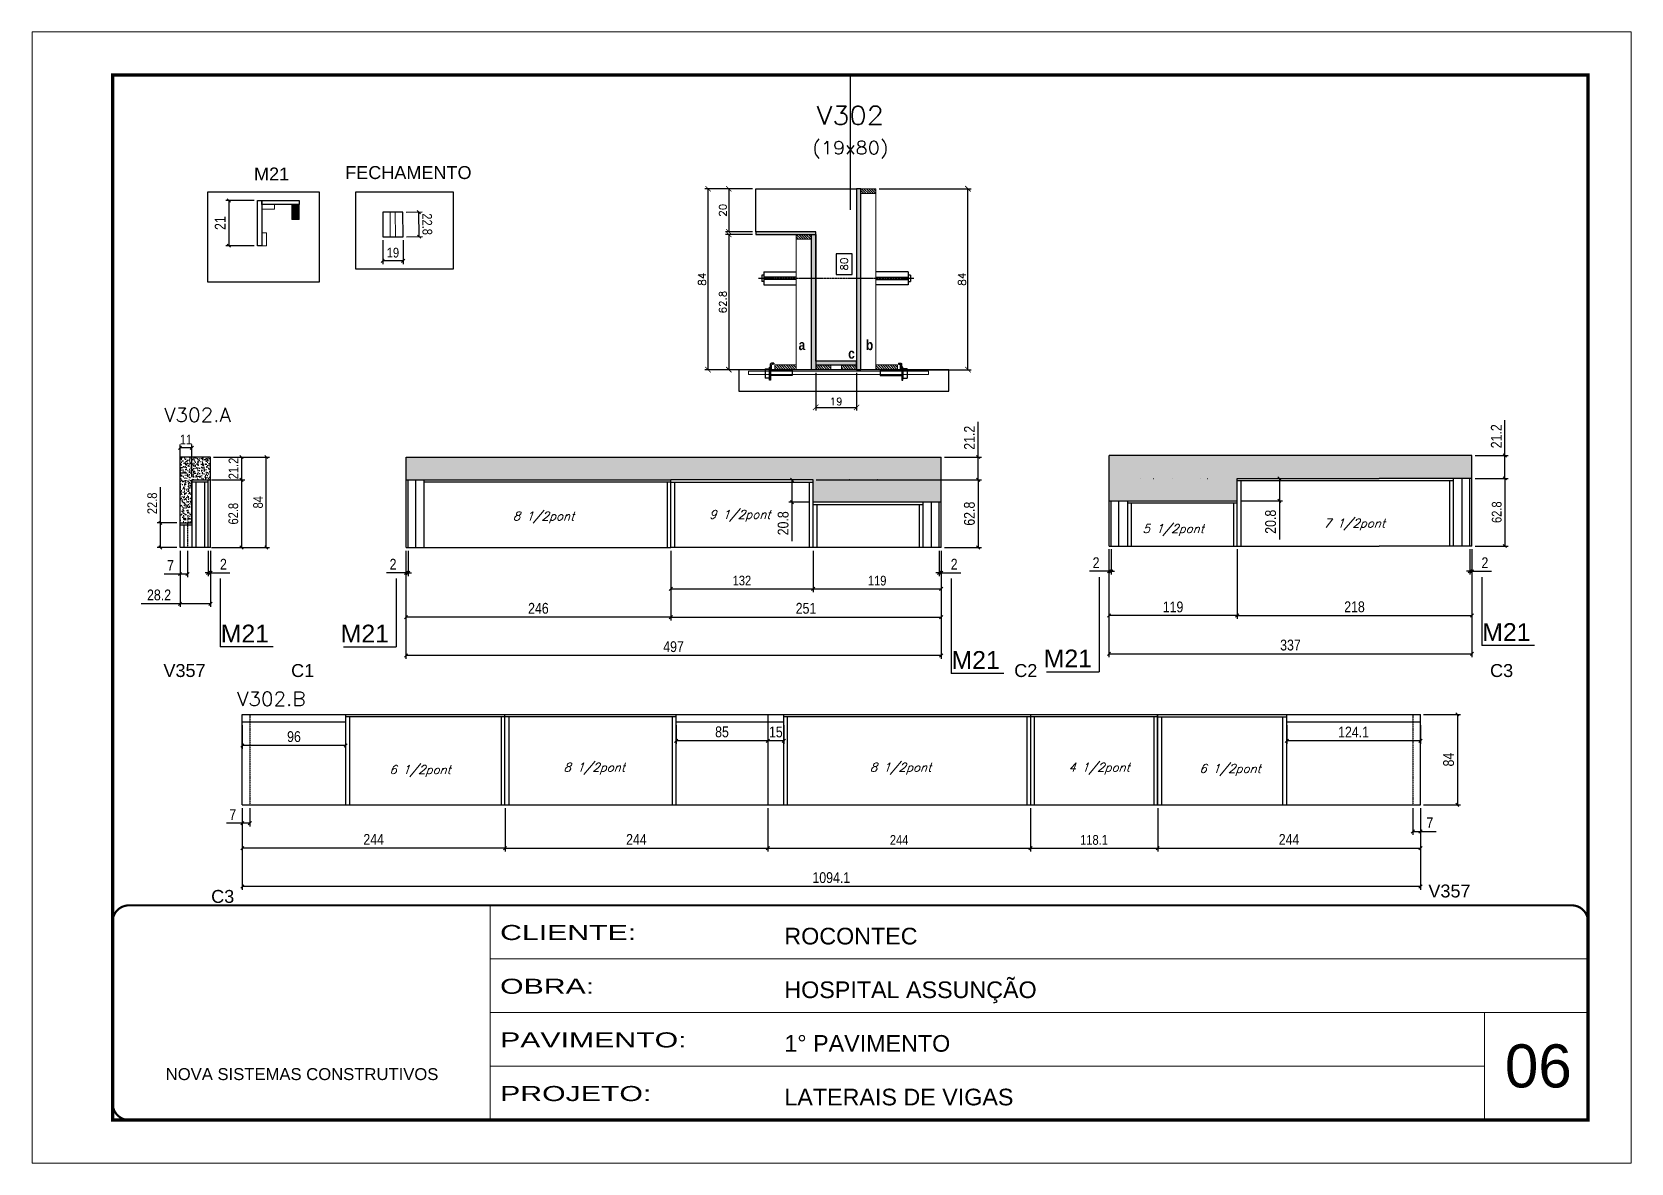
# Model space of a CAD drawing. Extents: x 137137 to 143418, y 10464 to 34486.
# Drawn here: x 138736 to 140221, y 32287 to 33337 of the extents above; entities that cross this region are included whole.
import ezdxf
from ezdxf.enums import TextEntityAlignment as Align

# ---------------------------------------------------------------- set-up
doc = ezdxf.new("R2010")
doc.units = 0
for name, pattern in [('CONTINUO', [0]), ('DASHED', [0.75, 0.5, -0.25]), ('HIDDEN', [0.375, 0.25, -0.125])]:
    doc.linetypes.add(name, pattern=pattern)
for name, color, linetype in [('5', 5, 'Continuous'), ('barrote', 251, 'Continuous'), ('COTA', 241, 'Continuous'), ('Cota Seção (2x)', 4, 'Continuous'), ('detalhes', 4, 'Continuous'), ('NOMENCLATURA', 7, 'Continuous'), ('Painéis', 200, 'Continuous'), ('presilha', 1, 'Continuous'), ('SARR_2.2x7', 40, 'Continuous'), ('SARR_3.5x7', 81, 'Continuous'), ('TENSOR', 3, 'Continuous'), ('texto', 7, 'Continuous'), ('Texto de Titulo', 7, 'Continuous'), ('Texto Qtd Sarr', 242, 'Continuous')]:
    doc.layers.add(name, color=color, linetype=linetype)
for name, color, linetype, lineweight in [('CARIMBO', 255, 'Continuous', 9), ('CONCRETO', 251, 'Continuous', 25), ('Escoras', 2, 'Continuous', 25), ('Folhas', 255, 'Continuous', 9), ('Hachura', 251, 'Continuous', 9), ('Madeira', 126, 'Continuous', 18), ('Sarr 2.2x7', 40, 'Continuous', 9), ('SARRAFO DE PRESSAO', 251, 'DASHED', 9), ('SCO-___-LAJ', 2, 'Continuous', 0), ('Texto Seção', 7, 'Continuous', 15)]:
    doc.layers.add(name, color=color, linetype=linetype, lineweight=lineweight)
doc.styles.add('ARIAL', font='arial.ttf')
doc.styles.add('COTA TECNICA', font='techl___.ttf', dxfattribs={"height": 10})
doc.styles.add('COTA TECNICA-50', font='techl___.ttf', dxfattribs={"height": 9})
doc.styles.add('REGUA-120', font='ROMANS.shx', dxfattribs={"height": 15})
doc.styles.add('Romans', font='romans.shx')
doc.styles.get("Standard").update_dxf_attribs({"font": 'arial.ttf'})
doc.styles.add('TECNICA', font='techb___.ttf', dxfattribs={"height": 10})
doc.styles.add('Tecnologia', font='')
doc.styles.get('Tecnologia').set_extended_font_data('Forgotten Futurist')
doc.dimstyles.new('COTA PAINEL-50', dxfattribs={"dimtxt": 9, "dimasz": 3, "dimexe": 3, "dimexo": 3, "dimgap": 3, "dimtad": 1, "dimdec": 1, "dimzin": 12, "dimdsep": 46, "dimtxsty": 'COTA TECNICA-50', "dimblk1": 'OBLIQUE', "dimblk2": 'OBLIQUE', "dimsah": 1, "dimcen": 0.9, "dimclrd": 4, "dimclre": 4, "dimclrt": 240, "dimadec": 1, "dimazin": 3, "dimtfac": 1, "dimtdec": 1, "dimtmove": 0, "dimatfit": 3, "dimfxl": 1, "dimtolj": 1, "dimtzin": 12, "dimarcsym": 0})
doc.dimstyles.new('Cota Seção (2x)', dxfattribs={"dimtxt": 7, "dimasz": 5, "dimexe": 3, "dimexo": 3, "dimgap": 2, "dimtad": 3, "dimdec": 1, "dimlfac": 0.5, "dimzin": 12, "dimdsep": 46, "dimtxsty": 'Romans', "dimblk": 'ARCHTICK', "dimcen": 0, "dimclrd": 4, "dimclre": 4, "dimclrt": 1, "dimadec": 1, "dimazin": 3, "dimtfac": 1, "dimtdec": 1, "dimtmove": 0, "dimatfit": 3, "dimldrblk": 'OBLIQUE', "dimfxl": 1, "dimtolj": 1, "dimtzin": 12, "dimarcsym": 0})
doc.dimstyles.new('Cota Seção interna', dxfattribs={"dimtxt": 7, "dimasz": 6, "dimexe": 0.18, "dimexo": 2, "dimgap": -4, "dimtad": 3, "dimdec": 1, "dimlfac": 0.5, "dimzin": 12, "dimdsep": 46, "dimtxsty": 'Romans', "dimblk": 'ARCHTICK', "dimcen": 0.09, "dimse1": 1, "dimse2": 1, "dimsd1": 1, "dimsd2": 1, "dimclrd": 180, "dimclre": 5, "dimclrt": 1, "dimadec": 0, "dimazin": 3, "dimtfac": 1, "dimtdec": 1, "dimtofl": 0, "dimtmove": 0, "dimatfit": 3, "dimldrblk": 'ARCHTICK', "dimfxl": 1, "dimtolj": 1, "dimtzin": 0, "dimarcsym": 0})
doc.dimstyles.new('PAINEL', dxfattribs={"dimtxt": 10, "dimasz": 3, "dimexe": 3, "dimexo": 3, "dimgap": 3, "dimtad": 1, "dimdec": 1, "dimzin": 12, "dimdsep": 46, "dimtxsty": 'COTA TECNICA', "dimblk1": 'OBLIQUE', "dimblk2": 'OBLIQUE', "dimsah": 1, "dimcen": 0.9, "dimclrd": 4, "dimclre": 4, "dimclrt": 240, "dimadec": 1, "dimazin": 3, "dimtfac": 1, "dimtdec": 1, "dimtmove": 0, "dimatfit": 3, "dimfxl": 1, "dimtolj": 1, "dimtzin": 12, "dimarcsym": 0})
pattern_1 = [(315, (162420.2107, 24794.0407), (1.12253202, 1.12253202), [])]

msp = doc.modelspace()

# ---------------------------------------------------------------- texts
at = {"layer": '5', "color": 7, "linetype": 'Continuous'}
for s, p in [('M21', (138941.99, 33199.37)), ('FECHAMENTO', (139026.67, 33200.7))]:
    msp.add_text(s, height=12, rotation=359.99996, dxfattribs=at).set_placement(p)
at = {"layer": '5', "linetype": 'Continuous'}
for s, p in [('V357', (138857.87, 32738.39)), ('C1', (138976.45, 32738.39)), ('C2', (139648, 32738.39)), ('C3', (140089.9, 32738.39)), ('C3', (138902.19, 32528.7)), ('V357', (140032.59, 32533.74))]:
    msp.add_text(s, height=12, rotation=0.00004, dxfattribs=at).set_placement(p)
at = {"layer": 'CARIMBO', "style": 'ARIAL'}
msp.add_text('06', height=40, dxfattribs=at).set_placement((140103.65, 32357.34))
at = {"layer": 'detalhes', "style": 'TECNICA'}
for s, p in [('a', (139447.76, 33041.89)), ('c', (139493.79, 33033.92)), ('b', (139510.3, 33041.87))]:
    msp.add_text(s, height=9.6, dxfattribs=at).set_placement(p)
at = {"layer": 'NOMENCLATURA', "linetype": 'Continuous'}
for p in [(138911.11, 32770.46), (139022.49, 32770.46), (140082.63, 32771.87), (139589.74, 32745.96), (139675.38, 32747.37)]:
    msp.add_text('M21', height=16.5, dxfattribs=at).set_placement(p)
at = {"layer": 'texto', "color": 2, "char_height": 8, "attachment_point": 5, "style": 'Romans'}
for s, insert in [('{\\Q19;\\C256;8 1/2pont}', (139210.89, 32886.5)), ('{\\Q19;\\C256;9 1/2pont}', (139393.18, 32888)), ('{\\Q19;\\C256;5 1/2pont}', (139795.63, 32874.81)), ('{\\Q19;\\C256;7 1/2pont}', (139963.85, 32879.9)), ('{\\Q19;\\C256;6 1/2pont}', (139096.22, 32651.09)), ('{\\Q19;\\C256;8 1/2pont}', (139257.98, 32653.27)), ('{\\Q19;\\C256;8 1/2pont}', (139542.45, 32653.27)), ('{\\Q19;\\C256;4 1/2pont}', (139726.84, 32653.27)), ('{\\Q19;\\C256;6 1/2pont}', (139848.48, 32652.13))]:
    msp.add_mtext(s, dxfattribs=dict(at, insert=insert))
at = {"layer": 'Texto Seção', "style": 'REGUA-120', "width": 1.05}
for s, p in [('V302.A', (138858.45, 32975.24)), ('V302.B', (138926.19, 32711.71))]:
    msp.add_text(s, height=13, dxfattribs=at).set_placement(p)

# ---------------------------------------------------------------- blocks, each defined once
blk = doc.blocks.new('9999999999')
at = {"color": 30, "linetype": 'CONTINUO'}
for p, q in [((98564.6, 34230.2), (98564.6, 34429.4)), ((98564.6, 34379.6), (99584, 34379.6)), ((98564.6, 34329.8), (99488, 34329.8)), ((99584, 34329.8), (99488, 34329.8)), ((99488, 34329.8), (99488, 34230.2)), ((98564.6, 34280), (99488, 34280))]:
    blk.add_line(p, q, dxfattribs=at)
at = {"color": 30, "linetype": 'CONTINUO', "const_width": 2}
blk.add_lwpolyline([(99584, 34230.2), (99584, 34414.4, 0.414214), (99569, 34429.4), (98229, 34429.4, 0.414214), (98214, 34414.4), (98214, 34245.2, 0.414214), (98229, 34230.2), (99584, 34230.2)], format="xyb", dxfattribs=at)
at = {"layer": 'Folhas'}
blk.add_lwpolyline([(98139, 34190.2), (99624, 34190.2), (99624, 35240.2), (98139, 35240.2)], close=True, dxfattribs=at)
at = {"layer": 'Folhas', "color": 30, "const_width": 3}
blk.add_lwpolyline([(98214, 34230.2), (99584, 34230.2), (99584, 35200.2), (98214, 35200.2)], close=True, dxfattribs=at)
at = {"color": 7, "linetype": 'Continuous', "ltscale": 5, "style": 'ARIAL'}
for s, height, p in [('ROCONTEC', 15.48, (98837.7, 34393.1)), ('HOSPITAL ASSUNÇÃO', 15.483, (98837.7, 34343.3)), ('1° PAVIMENTO', 15.483, (98837.7, 34293.5)), ('NOVA SISTEMAS CONSTRUTIVOS', 11.059, (98263.2, 34267.2)), ('LATERAIS DE VIGAS', 15.483, (98837.7, 34243.7))]:
    blk.add_text(s, height=height, dxfattribs=at).set_placement(p)
at = {"layer": 'Folhas', "color": 7, "style": 'Tecnologia', "width": 1.5}
for s, p in [('CLIENTE:', (98573.7, 34397.2)), ('OBRA:', (98573.7, 34347.3)), ('PAVIMENTO:', (98573.7, 34297.5)), ('PROJETO:', (98573.7, 34247.7))]:
    blk.add_text(s, height=14, dxfattribs=at).set_placement(p)
blk = doc.blocks.new('_Oblique')
at = {"color": 0, "linetype": 'ByBlock', "lineweight": -2}
blk.add_line((-0.5, -0.5), (0.5, 0.5), dxfattribs=at)
blk = doc.blocks.new('*D300')
at = {"layer": 'COTA', "color": 4, "linetype": 'ByBlock', "lineweight": -2, "transparency": 16777216}
for p, q in [((138873.3, 32855.6), (138873.3, 32831)), ((138880.3, 32855.6), (138880.3, 32831)), ((138873.3, 32834), (138858.6, 32834)), ((138880.3, 32834), (138873.3, 32834))]:
    blk.add_line(p, q, dxfattribs=at)
at = {"layer": 'Defpoints', "color": 0, "linetype": 'ByBlock', "transparency": 16777216}
for p in [(138873.3, 32858.6), (138880.3, 32858.6), (138873.3, 32834)]:
    blk.add_point(p, dxfattribs=at)
at = {"layer": 'COTA', "color": 4, "linetype": 'ByBlock', "lineweight": -2, "transparency": 16777216, "xscale": 3, "yscale": 3, "zscale": 3, "rotation": 180}
blk.add_blockref('_Oblique', (138873.3, 32834), dxfattribs=at)
at = {"layer": 'COTA', "color": 4, "linetype": 'ByBlock', "lineweight": -2, "transparency": 16777216, "xscale": 3, "yscale": 3, "zscale": 3}
blk.add_blockref('_Oblique', (138880.3, 32834), dxfattribs=at)
at = {"layer": 'COTA', "color": 240, "linetype": 'ByBlock', "transparency": 16777216, "insert": (138864.5, 32842), "char_height": 10, "attachment_point": 5, "style": 'COTA TECNICA'}
blk.add_mtext('\\A1;7', dxfattribs=at)
blk = doc.blocks.new('titulo1')
at = {"layer": 'Defpoints', "color": 252, "linetype": 'HIDDEN', "ltscale": 2}
blk.add_line((0, 0), (0, 125), dxfattribs=at)
at = {"layer": 'Defpoints', "style": 'Romans', "oblique": 15}
blk.add_attdef('FOLHA', text='', height=10, dxfattribs=at).set_placement((0, 15.6), align=Align.MIDDLE_CENTER)
at = {"layer": 'Texto Qtd Sarr', "color": 3, "style": 'Romans', "oblique": 15}
for tag, height, p in [('TITULO', 17, (0, 71.4)), ('SEÇÃO', 12, (0, 41.5))]:
    blk.add_attdef(tag, text='', height=height, dxfattribs=at).set_placement(p, align=Align.MIDDLE_CENTER)
blk = doc.blocks.new('_ArchTick')
at = {"color": 0, "linetype": 'ByBlock', "const_width": 0.15}
blk.add_lwpolyline([(-0.5, -0.5), (0.5, 0.5)], dxfattribs=at)
blk = doc.blocks.new('*D301')
at = {"layer": 'COTA', "color": 4, "lineweight": -2, "transparency": 16777216}
for p, q in [((139405, 33191.7), (139360.6, 33191.7)), ((139363.6, 33023.7), (139363.6, 33191.7)), ((139427, 33023.7), (139360.6, 33023.7))]:
    blk.add_line(p, q, dxfattribs=at)
at = {"layer": 'Defpoints', "color": 0, "transparency": 16777216}
for p in [(139363.6, 33191.7), (139408, 33191.7), (139430, 33023.7)]:
    blk.add_point(p, dxfattribs=at)
at = {"layer": 'COTA', "color": 4, "lineweight": -2, "transparency": 16777216, "xscale": 5, "yscale": 5, "zscale": 5}
for p, rotation in [((139363.6, 33191.7), 90), ((139363.6, 33023.7), 270)]:
    blk.add_blockref('_ArchTick', p, dxfattribs=dict(at, rotation=rotation))
at = {"layer": 'COTA', "color": 1, "transparency": 16777216, "insert": (139358.1, 33107.7), "char_height": 7, "attachment_point": 5, "rotation": 90, "style": 'Romans'}
blk.add_mtext('\\A1;84', dxfattribs=at)
blk = doc.blocks.new('*D302')
at = {"layer": 'COTA', "color": 4, "lineweight": -2, "transparency": 16777216}
for p, q in [((139522.6, 33191.7), (139608, 33191.7)), ((139605, 33023.7), (139605, 33191.7)), ((139538.2, 33023.7), (139608, 33023.7))]:
    blk.add_line(p, q, dxfattribs=at)
at = {"layer": 'Defpoints', "color": 0, "transparency": 16777216}
for p in [(139519.6, 33191.7), (139605, 33191.7), (139535.2, 33023.7)]:
    blk.add_point(p, dxfattribs=at)
at = {"layer": 'COTA', "color": 4, "lineweight": -2, "transparency": 16777216, "xscale": 5, "yscale": 5, "zscale": 5}
for p, rotation in [((139605, 33191.7), 90), ((139605, 33023.7), 270)]:
    blk.add_blockref('_ArchTick', p, dxfattribs=dict(at, rotation=rotation))
at = {"layer": 'COTA', "color": 1, "transparency": 16777216, "insert": (139599.5, 33107.7), "char_height": 7, "attachment_point": 5, "rotation": 90, "style": 'Romans'}
blk.add_mtext('\\A1;84', dxfattribs=at)
blk = doc.blocks.new('*D303')
at = {"layer": 'Cota Seção (2x)', "color": 180, "lineweight": -2, "transparency": 16777216}
for p, q in [((139497.6, 33131.4), (139482.6, 33131.4)), ((139482.6, 33131.4), (139482.6, 33112)), ((139497.6, 33112), (139497.6, 33131.4)), ((139482.6, 33112), (139497.6, 33112))]:
    blk.add_line(p, q, dxfattribs=at)
at = {"layer": 'Defpoints', "color": 0, "transparency": 16777216}
for p in [(139501.6, 33191.7), (139501.6, 33191.7), (139501.6, 33031.7)]:
    blk.add_point(p, dxfattribs=at)
at = {"layer": 'Cota Seção (2x)', "color": 1, "transparency": 16777216, "insert": (139490.1, 33121.7), "char_height": 7, "attachment_point": 5, "rotation": 90, "style": 'Romans'}
blk.add_mtext('\\A1;80', dxfattribs=at)
blk = doc.blocks.new('*D304')
at = {"layer": 'COTA', "color": 4, "lineweight": -2, "transparency": 16777216}
for p, q in [((139405, 33191.7), (139379.9, 33191.7)), ((139382.9, 33191.7), (139382.9, 33151.7)), ((139405, 33151.7), (139379.9, 33151.7))]:
    blk.add_line(p, q, dxfattribs=at)
at = {"layer": 'Defpoints', "color": 0, "transparency": 16777216}
for p in [(139408, 33191.7), (139382.9, 33151.7), (139408, 33151.7)]:
    blk.add_point(p, dxfattribs=at)
at = {"layer": 'COTA', "color": 4, "lineweight": -2, "transparency": 16777216, "xscale": 5, "yscale": 5, "zscale": 5}
for p, rotation in [((139382.9, 33191.7), 90), ((139382.9, 33151.7), 270)]:
    blk.add_blockref('_ArchTick', p, dxfattribs=dict(at, rotation=rotation))
at = {"layer": 'COTA', "color": 1, "transparency": 16777216, "insert": (139377.4, 33171.7), "char_height": 7, "attachment_point": 5, "rotation": 90, "style": 'Romans'}
blk.add_mtext('\\A1;20', dxfattribs=at)
blk = doc.blocks.new('*D305')
at = {"layer": 'COTA', "color": 4, "lineweight": -2, "transparency": 16777216}
for p, q in [((139405, 33149.3), (139379.9, 33149.3)), ((139382.9, 33149.3), (139382.9, 33023.7)), ((139427, 33023.7), (139379.9, 33023.7))]:
    blk.add_line(p, q, dxfattribs=at)
at = {"layer": 'Defpoints', "color": 0, "transparency": 16777216}
for p in [(139408, 33149.3), (139382.9, 33023.7), (139430, 33023.7)]:
    blk.add_point(p, dxfattribs=at)
at = {"layer": 'COTA', "color": 4, "lineweight": -2, "transparency": 16777216, "xscale": 5, "yscale": 5, "zscale": 5}
for p, rotation in [((139382.9, 33149.3), 90), ((139382.9, 33023.7), 270)]:
    blk.add_blockref('_ArchTick', p, dxfattribs=dict(at, rotation=rotation))
at = {"layer": 'COTA', "color": 1, "transparency": 16777216, "insert": (139377.4, 33086.5), "char_height": 7, "attachment_point": 5, "rotation": 90, "style": 'Romans'}
blk.add_mtext('\\A1;62.8', dxfattribs=at)
blk = doc.blocks.new('PRESILHA METÁLICA 1')
at = {"layer": 'presilha'}
for p, q in [((0, 13), (6, 13)), ((0, 13), (0, 0)), ((6, 0), (0, 0)), ((6, 15.5), (7.5, 15.5)), ((6, -2.5), (6, 15.5)), ((6, 13), (6, 0)), ((7.5, 10.6), (7.5, 19.9)), ((7.5, 15.5), (7.5, -2.5)), ((37.5, 4.1), (7.5, 4.1)), ((12, 21), (8.6, 21)), ((9, 11.6), (9, 18.9)), ((12, 19.5), (9.6, 19.5)), ((37.5, 11), (9.6, 11)), ((12, 21), (12, 19.5)), ((37.5, 11), (37.5, 4.1)), ((7.5, -2.5), (6, -2.5))]:
    blk.add_line(p, q, dxfattribs=at)
for centre, radius, start, end in [((8.6, 19.9), 1.14, 90, 180), ((9.6, 18.9), 0.57, 90, 180), ((9.6, 11.6), 0.57, 180, 270)]:
    blk.add_arc(centre, radius, start, end, dxfattribs=at)
blk = doc.blocks.new('*D306')
at = {"layer": 'COTA', "color": 4, "lineweight": -2, "transparency": 16777216}
for p, q in [((139463.6, 33020.7), (139463.6, 32985.7)), ((139501.6, 33020.7), (139501.6, 32985.7)), ((139463.6, 32988.7), (139501.6, 32988.7))]:
    blk.add_line(p, q, dxfattribs=at)
at = {"layer": 'Defpoints', "color": 0, "transparency": 16777216}
for p in [(139463.6, 33023.7), (139501.6, 33023.7), (139501.6, 32988.7)]:
    blk.add_point(p, dxfattribs=at)
at = {"layer": 'COTA', "color": 4, "lineweight": -2, "transparency": 16777216, "xscale": 5, "yscale": 5, "zscale": 5, "rotation": 180}
blk.add_blockref('_ArchTick', (139463.6, 32988.7), dxfattribs=at)
at = {"layer": 'COTA', "color": 4, "lineweight": -2, "transparency": 16777216, "xscale": 5, "yscale": 5, "zscale": 5}
blk.add_blockref('_ArchTick', (139501.6, 32988.7), dxfattribs=at)
at = {"layer": 'COTA', "color": 1, "transparency": 16777216, "insert": (139482.6, 32994.2), "char_height": 7, "attachment_point": 5, "style": 'Romans'}
blk.add_mtext('\\A1;19', dxfattribs=at)
blk = doc.blocks.new('*D495')
at = {"layer": 'COTA', "color": 4, "linetype": 'ByBlock', "lineweight": -2, "transparency": 16777216}
for p, q in [((139083.1, 32855.6), (139083.1, 32790.9)), ((139329.1, 32855.6), (139329.1, 32790.9)), ((139329.1, 32793.9), (139083.1, 32793.9))]:
    blk.add_line(p, q, dxfattribs=at)
at = {"layer": 'Defpoints', "color": 0, "linetype": 'ByBlock', "transparency": 16777216}
for p in [(139083.1, 32858.6), (139329.1, 32858.6), (139083.1, 32793.9)]:
    blk.add_point(p, dxfattribs=at)
at = {"layer": 'COTA', "color": 4, "linetype": 'ByBlock', "lineweight": -2, "transparency": 16777216, "xscale": 3, "yscale": 3, "zscale": 3, "rotation": 180}
blk.add_blockref('_Oblique', (139083.1, 32793.9), dxfattribs=at)
at = {"layer": 'COTA', "color": 4, "linetype": 'ByBlock', "lineweight": -2, "transparency": 16777216, "xscale": 3, "yscale": 3, "zscale": 3}
blk.add_blockref('_Oblique', (139329.1, 32793.9), dxfattribs=at)
at = {"layer": 'COTA', "color": 240, "linetype": 'ByBlock', "transparency": 16777216, "insert": (139206.1, 32802.1), "char_height": 10, "attachment_point": 5, "style": 'COTA TECNICA'}
blk.add_mtext('\\A1;246', dxfattribs=at)
blk = doc.blocks.new('*D496')
at = {"layer": 'COTA', "color": 4, "linetype": 'ByBlock', "lineweight": -2, "transparency": 16777216}
for p, q in [((139083.1, 32855.6), (139083.1, 32755.4)), ((139580.2, 32855.6), (139580.2, 32755.4)), ((139580.2, 32758.4), (139083.1, 32758.4))]:
    blk.add_line(p, q, dxfattribs=at)
at = {"layer": 'Defpoints', "color": 0, "linetype": 'ByBlock', "transparency": 16777216}
for p in [(139083.1, 32858.6), (139580.2, 32858.6), (139083.1, 32758.4)]:
    blk.add_point(p, dxfattribs=at)
at = {"layer": 'COTA', "color": 4, "linetype": 'ByBlock', "lineweight": -2, "transparency": 16777216, "xscale": 3, "yscale": 3, "zscale": 3, "rotation": 180}
blk.add_blockref('_Oblique', (139083.1, 32758.4), dxfattribs=at)
at = {"layer": 'COTA', "color": 4, "linetype": 'ByBlock', "lineweight": -2, "transparency": 16777216, "xscale": 3, "yscale": 3, "zscale": 3}
blk.add_blockref('_Oblique', (139580.2, 32758.4), dxfattribs=at)
at = {"layer": 'COTA', "color": 240, "linetype": 'ByBlock', "transparency": 16777216, "insert": (139331.6, 32766.5), "char_height": 10, "attachment_point": 5, "style": 'COTA TECNICA'}
blk.add_mtext('\\A1;497', dxfattribs=at)
blk = doc.blocks.new('*D307')
at = {"layer": 'COTA', "color": 4, "linetype": 'ByBlock', "lineweight": -2, "transparency": 16777216}
for p, q in [((139614.5, 32942.6), (139614.5, 32975.3)), ((139583.2, 32942.6), (139617.5, 32942.6)), ((139614.5, 32921.4), (139614.5, 32942.6)), ((139464.2, 32921.4), (139617.5, 32921.4))]:
    blk.add_line(p, q, dxfattribs=at)
at = {"layer": 'Defpoints', "color": 0, "linetype": 'ByBlock', "transparency": 16777216}
for p in [(139580.2, 32942.6), (139614.5, 32942.6), (139461.2, 32921.4)]:
    blk.add_point(p, dxfattribs=at)
at = {"layer": 'COTA', "color": 4, "linetype": 'ByBlock', "lineweight": -2, "transparency": 16777216, "xscale": 3, "yscale": 3, "zscale": 3}
for p, rotation in [((139614.5, 32942.6), 90), ((139614.5, 32921.4), 270)]:
    blk.add_blockref('_Oblique', p, dxfattribs=dict(at, rotation=rotation))
at = {"layer": 'COTA', "color": 240, "linetype": 'ByBlock', "transparency": 16777216, "insert": (139606.4, 32960.5), "char_height": 10, "attachment_point": 5, "rotation": 90, "style": 'COTA TECNICA'}
blk.add_mtext('\\A1;21.2', dxfattribs=at)
blk = doc.blocks.new('*D308')
at = {"layer": 'COTA', "color": 4, "linetype": 'ByBlock', "lineweight": -2, "transparency": 16777216}
for p, q in [((138873.3, 32855.6), (138873.3, 32803.4)), ((138901.5, 32855.6), (138901.5, 32803.4)), ((138873.3, 32806.4), (138837.3, 32806.4)), ((138901.5, 32806.4), (138873.3, 32806.4))]:
    blk.add_line(p, q, dxfattribs=at)
at = {"layer": 'Defpoints', "color": 0, "linetype": 'ByBlock', "transparency": 16777216}
for p in [(138873.3, 32858.6), (138901.5, 32858.6), (138873.3, 32806.4)]:
    blk.add_point(p, dxfattribs=at)
at = {"layer": 'COTA', "color": 4, "linetype": 'ByBlock', "lineweight": -2, "transparency": 16777216, "xscale": 3, "yscale": 3, "zscale": 3, "rotation": 180}
blk.add_blockref('_Oblique', (138873.3, 32806.4), dxfattribs=at)
at = {"layer": 'COTA', "color": 4, "linetype": 'ByBlock', "lineweight": -2, "transparency": 16777216, "xscale": 3, "yscale": 3, "zscale": 3}
blk.add_blockref('_Oblique', (138901.5, 32806.4), dxfattribs=at)
at = {"layer": 'COTA', "color": 240, "linetype": 'ByBlock', "transparency": 16777216, "insert": (138853.8, 32814.5), "char_height": 10, "attachment_point": 5, "style": 'COTA TECNICA'}
blk.add_mtext('\\A1;28.2', dxfattribs=at)
blk = doc.blocks.new('*D497')
at = {"layer": 'Defpoints', "color": 0, "linetype": 'ByBlock', "transparency": 16777216}
for p in [(138899.5, 32921.4), (138899.5, 32858.6), (138930.4, 32858.6)]:
    blk.add_point(p, dxfattribs=at)
at = {"layer": 'Escoras', "color": 4, "linetype": 'ByBlock', "lineweight": -2, "transparency": 16777216}
for p, q in [((138902.5, 32921.4), (138933.4, 32921.4)), ((138930.4, 32921.4), (138930.4, 32858.6)), ((138902.5, 32858.6), (138933.4, 32858.6))]:
    blk.add_line(p, q, dxfattribs=at)
at = {"layer": 'Escoras', "color": 4, "linetype": 'ByBlock', "lineweight": -2, "transparency": 16777216, "xscale": 3, "yscale": 3, "zscale": 3}
for p, rotation in [((138930.4, 32921.4), 90), ((138930.4, 32858.6), 270)]:
    blk.add_blockref('_Oblique', p, dxfattribs=dict(at, rotation=rotation))
at = {"layer": 'Escoras', "color": 240, "linetype": 'ByBlock', "transparency": 16777216, "insert": (138922.8, 32890), "char_height": 9, "attachment_point": 5, "rotation": 90, "style": 'COTA TECNICA-50'}
blk.add_mtext('\\A1;62.8', dxfattribs=at)
blk = doc.blocks.new('*D498')
at = {"layer": 'Defpoints', "color": 0, "linetype": 'ByBlock', "transparency": 16777216}
for p in [(138901.5, 32942.6), (138901.5, 32921.4), (138930.4, 32921.4)]:
    blk.add_point(p, dxfattribs=at)
at = {"layer": 'Escoras', "color": 4, "linetype": 'ByBlock', "lineweight": -2, "transparency": 16777216}
for p, q in [((138904.5, 32942.6), (138933.4, 32942.6)), ((138930.4, 32942.6), (138930.4, 32921.4)), ((138904.5, 32921.4), (138933.4, 32921.4))]:
    blk.add_line(p, q, dxfattribs=at)
at = {"layer": 'Escoras', "color": 4, "linetype": 'ByBlock', "lineweight": -2, "transparency": 16777216, "xscale": 3, "yscale": 3, "zscale": 3}
for p, rotation in [((138930.4, 32942.6), 90), ((138930.4, 32921.4), 270)]:
    blk.add_blockref('_Oblique', p, dxfattribs=dict(at, rotation=rotation))
at = {"layer": 'Escoras', "color": 240, "linetype": 'ByBlock', "transparency": 16777216, "insert": (138922.9, 32932), "char_height": 9, "attachment_point": 5, "rotation": 90, "style": 'COTA TECNICA-50'}
blk.add_mtext('\\A1;21.2', dxfattribs=at)
blk = doc.blocks.new('*D309')
at = {"layer": 'COTA', "color": 4, "linetype": 'ByBlock', "lineweight": -2, "transparency": 16777216}
for p, q in [((138899.5, 32855.6), (138899.5, 32832.1)), ((138901.5, 32855.6), (138901.5, 32832.1)), ((138899.5, 32835.1), (138896.5, 32835.1)), ((138899.5, 32835.1), (138901.5, 32835.1)), ((138901.5, 32835.1), (138919.6, 32835.1))]:
    blk.add_line(p, q, dxfattribs=at)
at = {"layer": 'Defpoints', "color": 0, "linetype": 'ByBlock', "transparency": 16777216}
for p in [(138899.5, 32858.6), (138901.5, 32858.6), (138901.5, 32835.1)]:
    blk.add_point(p, dxfattribs=at)
at = {"layer": 'COTA', "color": 4, "linetype": 'ByBlock', "lineweight": -2, "transparency": 16777216, "xscale": 3, "yscale": 3, "zscale": 3}
blk.add_blockref('_Oblique', (138899.5, 32835.1), dxfattribs=at)
at = {"layer": 'COTA', "color": 4, "linetype": 'ByBlock', "lineweight": -2, "transparency": 16777216, "xscale": 3, "yscale": 3, "zscale": 3, "rotation": 180}
blk.add_blockref('_Oblique', (138901.5, 32835.1), dxfattribs=at)
at = {"layer": 'COTA', "color": 240, "linetype": 'ByBlock', "transparency": 16777216, "insert": (138913.6, 32843.1), "char_height": 10, "attachment_point": 5, "style": 'COTA TECNICA'}
blk.add_mtext('\\A1;2', dxfattribs=at)
blk = doc.blocks.new('*D499')
at = {"layer": 'Defpoints', "color": 0, "linetype": 'ByBlock', "transparency": 16777216}
for p in [(138901.5, 32942.6), (138953.4, 32942.6), (138901.5, 32858.6)]:
    blk.add_point(p, dxfattribs=at)
at = {"layer": 'Escoras', "color": 4, "linetype": 'ByBlock', "lineweight": -2, "transparency": 16777216}
for p, q in [((138904.5, 32942.6), (138956.4, 32942.6)), ((138953.4, 32858.6), (138953.4, 32942.6)), ((138904.5, 32858.6), (138956.4, 32858.6))]:
    blk.add_line(p, q, dxfattribs=at)
at = {"layer": 'Escoras', "color": 4, "linetype": 'ByBlock', "lineweight": -2, "transparency": 16777216, "xscale": 3, "yscale": 3, "zscale": 3}
for p, rotation in [((138953.4, 32942.6), 90), ((138953.4, 32858.6), 270)]:
    blk.add_blockref('_Oblique', p, dxfattribs=dict(at, rotation=rotation))
at = {"layer": 'Escoras', "color": 240, "linetype": 'ByBlock', "transparency": 16777216, "insert": (138945.8, 32900.6), "char_height": 9, "attachment_point": 5, "rotation": 90, "style": 'COTA TECNICA-50'}
blk.add_mtext('\\A1;84', dxfattribs=at)
blk = doc.blocks.new('*D500')
at = {"layer": 'Defpoints', "color": 0, "linetype": 'ByBlock', "transparency": 16777216}
for p in [(138855, 32881.4), (138873.3, 32881.4), (138873.3, 32858.6)]:
    blk.add_point(p, dxfattribs=at)
at = {"layer": 'Escoras', "color": 4, "linetype": 'ByBlock', "lineweight": -2, "transparency": 16777216}
for p, q in [((138855, 32881.4), (138855, 32914.7)), ((138870.3, 32881.4), (138852, 32881.4)), ((138855, 32858.6), (138855, 32881.4)), ((138870.3, 32858.6), (138852, 32858.6))]:
    blk.add_line(p, q, dxfattribs=at)
at = {"layer": 'Escoras', "color": 4, "linetype": 'ByBlock', "lineweight": -2, "transparency": 16777216, "xscale": 3, "yscale": 3, "zscale": 3}
for p, rotation in [((138855, 32881.4), 90), ((138855, 32858.6), 270)]:
    blk.add_blockref('_Oblique', p, dxfattribs=dict(at, rotation=rotation))
at = {"layer": 'Escoras', "color": 240, "linetype": 'ByBlock', "transparency": 16777216, "insert": (138847.5, 32899.6), "char_height": 9, "attachment_point": 5, "rotation": 90, "style": 'COTA TECNICA-50'}
blk.add_mtext('\\A1;22.8', dxfattribs=at)
blk = doc.blocks.new('*D501')
at = {"layer": 'Defpoints', "color": 0, "linetype": 'ByBlock', "transparency": 16777216}
for p in [(138873.3, 32951.2), (138884.3, 32921.4), (138873.3, 32881.4)]:
    blk.add_point(p, dxfattribs=at)
at = {"layer": 'Escoras', "color": 4, "linetype": 'ByBlock', "lineweight": -2, "transparency": 16777216}
for p, q in [((138873.3, 32884.4), (138873.3, 32954.2)), ((138884.3, 32924.4), (138884.3, 32954.2)), ((138884.3, 32951.2), (138873.3, 32951.2))]:
    blk.add_line(p, q, dxfattribs=at)
at = {"layer": 'Escoras', "color": 4, "linetype": 'ByBlock', "lineweight": -2, "transparency": 16777216, "xscale": 3, "yscale": 3, "zscale": 3, "rotation": 180}
blk.add_blockref('_Oblique', (138873.3, 32951.2), dxfattribs=at)
at = {"layer": 'Escoras', "color": 4, "linetype": 'ByBlock', "lineweight": -2, "transparency": 16777216, "xscale": 3, "yscale": 3, "zscale": 3}
blk.add_blockref('_Oblique', (138884.3, 32951.2), dxfattribs=at)
at = {"layer": 'Escoras', "color": 240, "linetype": 'ByBlock', "transparency": 16777216, "insert": (138878.8, 32958.8), "char_height": 9, "attachment_point": 5, "style": 'COTA TECNICA-50'}
blk.add_mtext('\\A1;11', dxfattribs=at)
blk = doc.blocks.new('*D310')
at = {"layer": 'COTA', "color": 4, "linetype": 'ByBlock', "lineweight": -2, "transparency": 16777216}
for p, q in [((139083.1, 32855.6), (139083.1, 32832.1)), ((139085.1, 32855.6), (139085.1, 32832.1)), ((139083.1, 32835.1), (139065, 32835.1)), ((139085.1, 32835.1), (139083.1, 32835.1)), ((139085.1, 32835.1), (139088.1, 32835.1))]:
    blk.add_line(p, q, dxfattribs=at)
at = {"layer": 'Defpoints', "color": 0, "linetype": 'ByBlock', "transparency": 16777216}
for p in [(139083.1, 32858.6), (139085.1, 32858.6), (139083.1, 32835.1)]:
    blk.add_point(p, dxfattribs=at)
at = {"layer": 'COTA', "color": 4, "linetype": 'ByBlock', "lineweight": -2, "transparency": 16777216, "xscale": 3, "yscale": 3, "zscale": 3}
blk.add_blockref('_Oblique', (139083.1, 32835.1), dxfattribs=at)
at = {"layer": 'COTA', "color": 4, "linetype": 'ByBlock', "lineweight": -2, "transparency": 16777216, "xscale": 3, "yscale": 3, "zscale": 3, "rotation": 180}
blk.add_blockref('_Oblique', (139085.1, 32835.1), dxfattribs=at)
at = {"layer": 'COTA', "color": 240, "linetype": 'ByBlock', "transparency": 16777216, "insert": (139071.1, 32843.1), "char_height": 10, "attachment_point": 5, "style": 'COTA TECNICA'}
blk.add_mtext('\\A1;2', dxfattribs=at)
blk = doc.blocks.new('*D502')
at = {"layer": 'COTA', "color": 4, "linetype": 'ByBlock', "lineweight": -2, "transparency": 16777216}
for p, q in [((139329.1, 32855.6), (139329.1, 32790.9)), ((139580.2, 32855.6), (139580.2, 32790.9)), ((139329.1, 32793.9), (139580.2, 32793.9))]:
    blk.add_line(p, q, dxfattribs=at)
at = {"layer": 'Defpoints', "color": 0, "linetype": 'ByBlock', "transparency": 16777216}
for p in [(139329.1, 32858.6), (139580.2, 32858.6), (139580.2, 32793.9)]:
    blk.add_point(p, dxfattribs=at)
at = {"layer": 'COTA', "color": 4, "linetype": 'ByBlock', "lineweight": -2, "transparency": 16777216, "xscale": 3, "yscale": 3, "zscale": 3, "rotation": 180}
blk.add_blockref('_Oblique', (139329.1, 32793.9), dxfattribs=at)
at = {"layer": 'COTA', "color": 4, "linetype": 'ByBlock', "lineweight": -2, "transparency": 16777216, "xscale": 3, "yscale": 3, "zscale": 3}
blk.add_blockref('_Oblique', (139580.2, 32793.9), dxfattribs=at)
at = {"layer": 'COTA', "color": 240, "linetype": 'ByBlock', "transparency": 16777216, "insert": (139454.6, 32802.1), "char_height": 10, "attachment_point": 5, "style": 'COTA TECNICA'}
blk.add_mtext('\\A1;251', dxfattribs=at)
blk = doc.blocks.new('*D311')
at = {"layer": 'COTA', "color": 4, "linetype": 'ByBlock', "lineweight": -2, "transparency": 16777216}
for p, q in [((139578.2, 32855.6), (139578.2, 32832.1)), ((139580.2, 32855.6), (139580.2, 32832.1)), ((139578.2, 32835.1), (139575.2, 32835.1)), ((139578.2, 32835.1), (139580.2, 32835.1)), ((139580.2, 32835.1), (139598.3, 32835.1))]:
    blk.add_line(p, q, dxfattribs=at)
at = {"layer": 'Defpoints', "color": 0, "linetype": 'ByBlock', "transparency": 16777216}
for p in [(139578.2, 32858.6), (139580.2, 32858.6), (139580.2, 32835.1)]:
    blk.add_point(p, dxfattribs=at)
at = {"layer": 'COTA', "color": 4, "linetype": 'ByBlock', "lineweight": -2, "transparency": 16777216, "xscale": 3, "yscale": 3, "zscale": 3}
blk.add_blockref('_Oblique', (139578.2, 32835.1), dxfattribs=at)
at = {"layer": 'COTA', "color": 4, "linetype": 'ByBlock', "lineweight": -2, "transparency": 16777216, "xscale": 3, "yscale": 3, "zscale": 3, "rotation": 180}
blk.add_blockref('_Oblique', (139580.2, 32835.1), dxfattribs=at)
at = {"layer": 'COTA', "color": 240, "linetype": 'ByBlock', "transparency": 16777216, "insert": (139592.2, 32843.1), "char_height": 10, "attachment_point": 5, "style": 'COTA TECNICA'}
blk.add_mtext('\\A1;2', dxfattribs=at)
blk = doc.blocks.new('*D503')
at = {"layer": 'Defpoints', "color": 0, "linetype": 'ByBlock', "transparency": 16777216}
for p in [(139329.1, 32858.6), (139461.2, 32858.6), (139461.2, 32820.2)]:
    blk.add_point(p, dxfattribs=at)
at = {"layer": 'Escoras', "color": 4, "linetype": 'ByBlock', "lineweight": -2, "transparency": 16777216}
for p, q in [((139329.1, 32855.6), (139329.1, 32817.2)), ((139461.2, 32855.6), (139461.2, 32817.2)), ((139329.1, 32820.2), (139461.2, 32820.2))]:
    blk.add_line(p, q, dxfattribs=at)
at = {"layer": 'Escoras', "color": 4, "linetype": 'ByBlock', "lineweight": -2, "transparency": 16777216, "xscale": 3, "yscale": 3, "zscale": 3, "rotation": 180}
blk.add_blockref('_Oblique', (139329.1, 32820.2), dxfattribs=at)
at = {"layer": 'Escoras', "color": 4, "linetype": 'ByBlock', "lineweight": -2, "transparency": 16777216, "xscale": 3, "yscale": 3, "zscale": 3}
blk.add_blockref('_Oblique', (139461.2, 32820.2), dxfattribs=at)
at = {"layer": 'Escoras', "color": 240, "linetype": 'ByBlock', "transparency": 16777216, "insert": (139395.1, 32827.9), "char_height": 9, "attachment_point": 5, "style": 'COTA TECNICA-50'}
blk.add_mtext('\\A1;132', dxfattribs=at)
blk = doc.blocks.new('*D312')
at = {"layer": 'Defpoints', "color": 0, "linetype": 'ByBlock', "transparency": 16777216}
for p in [(139461.2, 32858.6), (139580.2, 32858.6), (139580.2, 32820.2)]:
    blk.add_point(p, dxfattribs=at)
at = {"layer": 'Escoras', "color": 4, "linetype": 'ByBlock', "lineweight": -2, "transparency": 16777216}
for p, q in [((139461.2, 32855.6), (139461.2, 32817.2)), ((139580.2, 32855.6), (139580.2, 32817.2)), ((139461.2, 32820.2), (139580.2, 32820.2))]:
    blk.add_line(p, q, dxfattribs=at)
at = {"layer": 'Escoras', "color": 4, "linetype": 'ByBlock', "lineweight": -2, "transparency": 16777216, "xscale": 3, "yscale": 3, "zscale": 3, "rotation": 180}
blk.add_blockref('_Oblique', (139461.2, 32820.2), dxfattribs=at)
at = {"layer": 'Escoras', "color": 4, "linetype": 'ByBlock', "lineweight": -2, "transparency": 16777216, "xscale": 3, "yscale": 3, "zscale": 3}
blk.add_blockref('_Oblique', (139580.2, 32820.2), dxfattribs=at)
at = {"layer": 'Escoras', "color": 240, "linetype": 'ByBlock', "transparency": 16777216, "insert": (139520.7, 32827.8), "char_height": 9, "attachment_point": 5, "style": 'COTA TECNICA-50'}
blk.add_mtext('\\A1;119', dxfattribs=at)
blk = doc.blocks.new('*D504')
at = {"layer": 'COTA', "color": 4, "linetype": 'ByBlock', "lineweight": -2, "transparency": 16777216}
for p, q in [((139855, 32857), (139855, 32792.4)), ((140073.1, 32857), (140073.1, 32792.4)), ((139855, 32795.4), (140073.1, 32795.4))]:
    blk.add_line(p, q, dxfattribs=at)
at = {"layer": 'Defpoints', "color": 0, "linetype": 'ByBlock', "transparency": 16777216}
for p in [(139855, 32860), (140073.1, 32860), (140073.1, 32795.4)]:
    blk.add_point(p, dxfattribs=at)
at = {"layer": 'COTA', "color": 4, "linetype": 'ByBlock', "lineweight": -2, "transparency": 16777216, "xscale": 3, "yscale": 3, "zscale": 3, "rotation": 180}
blk.add_blockref('_Oblique', (139855, 32795.4), dxfattribs=at)
at = {"layer": 'COTA', "color": 4, "linetype": 'ByBlock', "lineweight": -2, "transparency": 16777216, "xscale": 3, "yscale": 3, "zscale": 3}
blk.add_blockref('_Oblique', (140073.1, 32795.4), dxfattribs=at)
at = {"layer": 'COTA', "color": 240, "linetype": 'ByBlock', "transparency": 16777216, "insert": (139964, 32803.5), "char_height": 10, "attachment_point": 5, "style": 'COTA TECNICA'}
blk.add_mtext('\\A1;218', dxfattribs=at)
blk = doc.blocks.new('*D505')
at = {"layer": 'COTA', "color": 4, "linetype": 'ByBlock', "lineweight": -2, "transparency": 16777216}
for p, q in [((139736, 32857), (139736, 32756.8)), ((140073.1, 32857), (140073.1, 32756.8)), ((139736, 32759.8), (140073.1, 32759.8))]:
    blk.add_line(p, q, dxfattribs=at)
at = {"layer": 'Defpoints', "color": 0, "linetype": 'ByBlock', "transparency": 16777216}
for p in [(139736, 32860), (140073.1, 32860), (140073.1, 32759.8)]:
    blk.add_point(p, dxfattribs=at)
at = {"layer": 'COTA', "color": 4, "linetype": 'ByBlock', "lineweight": -2, "transparency": 16777216, "xscale": 3, "yscale": 3, "zscale": 3, "rotation": 180}
blk.add_blockref('_Oblique', (139736, 32759.8), dxfattribs=at)
at = {"layer": 'COTA', "color": 4, "linetype": 'ByBlock', "lineweight": -2, "transparency": 16777216, "xscale": 3, "yscale": 3, "zscale": 3}
blk.add_blockref('_Oblique', (140073.1, 32759.8), dxfattribs=at)
at = {"layer": 'COTA', "color": 240, "linetype": 'ByBlock', "transparency": 16777216, "insert": (139904.5, 32768), "char_height": 10, "attachment_point": 5, "style": 'COTA TECNICA'}
blk.add_mtext('\\A1;337', dxfattribs=at)
blk = doc.blocks.new('*D313')
at = {"layer": 'COTA', "color": 4, "linetype": 'ByBlock', "lineweight": -2, "transparency": 16777216}
for p, q in [((140071.1, 32857), (140071.1, 32833.5)), ((140073.1, 32857), (140073.1, 32833.5)), ((140071.1, 32836.5), (140068.1, 32836.5)), ((140071.1, 32836.5), (140073.1, 32836.5)), ((140073.1, 32836.5), (140091.2, 32836.5))]:
    blk.add_line(p, q, dxfattribs=at)
at = {"layer": 'Defpoints', "color": 0, "linetype": 'ByBlock', "transparency": 16777216}
for p in [(140071.1, 32860), (140073.1, 32860), (140073.1, 32836.5)]:
    blk.add_point(p, dxfattribs=at)
at = {"layer": 'COTA', "color": 4, "linetype": 'ByBlock', "lineweight": -2, "transparency": 16777216, "xscale": 3, "yscale": 3, "zscale": 3}
blk.add_blockref('_Oblique', (140071.1, 32836.5), dxfattribs=at)
at = {"layer": 'COTA', "color": 4, "linetype": 'ByBlock', "lineweight": -2, "transparency": 16777216, "xscale": 3, "yscale": 3, "zscale": 3, "rotation": 180}
blk.add_blockref('_Oblique', (140073.1, 32836.5), dxfattribs=at)
at = {"layer": 'COTA', "color": 240, "linetype": 'ByBlock', "transparency": 16777216, "insert": (140085.1, 32844.5), "char_height": 10, "attachment_point": 5, "style": 'COTA TECNICA'}
blk.add_mtext('\\A1;2', dxfattribs=at)
blk = doc.blocks.new('*D506')
at = {"layer": 'COTA', "color": 4, "linetype": 'ByBlock', "lineweight": -2, "transparency": 16777216}
for p, q in [((139736, 32857), (139736, 32792.4)), ((139855, 32857), (139855, 32792.4)), ((139855, 32795.4), (139736, 32795.4))]:
    blk.add_line(p, q, dxfattribs=at)
at = {"layer": 'Defpoints', "color": 0, "linetype": 'ByBlock', "transparency": 16777216}
for p in [(139736, 32860), (139855, 32860), (139736, 32795.4)]:
    blk.add_point(p, dxfattribs=at)
at = {"layer": 'COTA', "color": 4, "linetype": 'ByBlock', "lineweight": -2, "transparency": 16777216, "xscale": 3, "yscale": 3, "zscale": 3, "rotation": 180}
blk.add_blockref('_Oblique', (139736, 32795.4), dxfattribs=at)
at = {"layer": 'COTA', "color": 4, "linetype": 'ByBlock', "lineweight": -2, "transparency": 16777216, "xscale": 3, "yscale": 3, "zscale": 3}
blk.add_blockref('_Oblique', (139855, 32795.4), dxfattribs=at)
at = {"layer": 'COTA', "color": 240, "linetype": 'ByBlock', "transparency": 16777216, "insert": (139795.5, 32803.4), "char_height": 10, "attachment_point": 5, "style": 'COTA TECNICA'}
blk.add_mtext('\\A1;119', dxfattribs=at)
blk = doc.blocks.new('*D314')
at = {"layer": 'COTA', "color": 4, "linetype": 'ByBlock', "lineweight": -2, "transparency": 16777216}
for p, q in [((139736, 32857), (139736, 32833.5)), ((139738, 32857), (139738, 32833.5)), ((139736, 32836.5), (139717.9, 32836.5)), ((139738, 32836.5), (139736, 32836.5)), ((139738, 32836.5), (139741, 32836.5))]:
    blk.add_line(p, q, dxfattribs=at)
at = {"layer": 'Defpoints', "color": 0, "linetype": 'ByBlock', "transparency": 16777216}
for p in [(139736, 32860), (139738, 32860), (139736, 32836.5)]:
    blk.add_point(p, dxfattribs=at)
at = {"layer": 'COTA', "color": 4, "linetype": 'ByBlock', "lineweight": -2, "transparency": 16777216, "xscale": 3, "yscale": 3, "zscale": 3}
blk.add_blockref('_Oblique', (139736, 32836.5), dxfattribs=at)
at = {"layer": 'COTA', "color": 4, "linetype": 'ByBlock', "lineweight": -2, "transparency": 16777216, "xscale": 3, "yscale": 3, "zscale": 3, "rotation": 180}
blk.add_blockref('_Oblique', (139738, 32836.5), dxfattribs=at)
at = {"layer": 'COTA', "color": 240, "linetype": 'ByBlock', "transparency": 16777216, "insert": (139724, 32844.5), "char_height": 10, "attachment_point": 5, "style": 'COTA TECNICA'}
blk.add_mtext('\\A1;2', dxfattribs=at)
blk = doc.blocks.new('*D507')
at = {"layer": 'Defpoints', "color": 0, "linetype": 'ByBlock', "transparency": 16777216}
for p in [(140073.1, 32922.8), (140073.1, 32860), (140103.7, 32860)]:
    blk.add_point(p, dxfattribs=at)
at = {"layer": 'Escoras', "color": 4, "linetype": 'ByBlock', "lineweight": -2, "transparency": 16777216}
for p, q in [((140076.1, 32922.8), (140106.7, 32922.8)), ((140103.7, 32922.8), (140103.7, 32860)), ((140076.1, 32860), (140106.7, 32860))]:
    blk.add_line(p, q, dxfattribs=at)
at = {"layer": 'Escoras', "color": 4, "linetype": 'ByBlock', "lineweight": -2, "transparency": 16777216, "xscale": 3, "yscale": 3, "zscale": 3}
for p, rotation in [((140103.7, 32922.8), 90), ((140103.7, 32860), 270)]:
    blk.add_blockref('_Oblique', p, dxfattribs=dict(at, rotation=rotation))
at = {"layer": 'Escoras', "color": 240, "linetype": 'ByBlock', "transparency": 16777216, "insert": (140096.1, 32891.4), "char_height": 9, "attachment_point": 5, "rotation": 90, "style": 'COTA TECNICA-50'}
blk.add_mtext('\\A1;62.8', dxfattribs=at)
blk = doc.blocks.new('*D315')
at = {"layer": 'Defpoints', "color": 0, "linetype": 'ByBlock', "transparency": 16777216}
for p in [(139080.2, 33169.8), (139095, 33170), (139080.5, 33147)]:
    blk.add_point(p, dxfattribs=at)
at = {"layer": 'Escoras', "color": 4, "linetype": 'ByBlock', "lineweight": -2, "transparency": 16777216}
for p, q in [((139083.2, 33169.9), (139098, 33170.1)), ((139095.4, 33147.2), (139095, 33170)), ((139083.5, 33147.1), (139098.4, 33147.3))]:
    blk.add_line(p, q, dxfattribs=at)
at = {"layer": 'Escoras', "color": 4, "linetype": 'ByBlock', "lineweight": -2, "transparency": 16777216, "xscale": 3, "yscale": 3, "zscale": 3}
for p, rotation in [((139095, 33170), 90.81267299134656), ((139095.4, 33147.2), 270.8126729913466)]:
    blk.add_blockref('_Oblique', p, dxfattribs=dict(at, rotation=rotation))
at = {"layer": 'Escoras', "color": 240, "linetype": 'ByBlock', "transparency": 16777216, "insert": (139102.8, 33158.8), "char_height": 9, "attachment_point": 5, "rotation": 270.8127, "style": 'COTA TECNICA-50'}
blk.add_mtext('\\A1;22.8', dxfattribs=at)
blk = doc.blocks.new('*D316')
at = {"layer": 'Defpoints', "color": 0, "linetype": 'ByBlock', "transparency": 16777216}
for p in [(139061.5, 33147), (139080.5, 33147), (139061.5, 33124.7)]:
    blk.add_point(p, dxfattribs=at)
at = {"layer": 'Escoras', "color": 4, "linetype": 'ByBlock', "lineweight": -2, "transparency": 16777216}
for p, q in [((139061.5, 33144), (139061.5, 33121.7)), ((139080.5, 33144), (139080.5, 33121.7)), ((139080.5, 33124.7), (139061.5, 33124.7))]:
    blk.add_line(p, q, dxfattribs=at)
at = {"layer": 'Escoras', "color": 4, "linetype": 'ByBlock', "lineweight": -2, "transparency": 16777216, "xscale": 3, "yscale": 3, "zscale": 3, "rotation": 180}
blk.add_blockref('_Oblique', (139061.5, 33124.7), dxfattribs=at)
at = {"layer": 'Escoras', "color": 4, "linetype": 'ByBlock', "lineweight": -2, "transparency": 16777216, "xscale": 3, "yscale": 3, "zscale": 3}
blk.add_blockref('_Oblique', (139080.5, 33124.7), dxfattribs=at)
at = {"layer": 'Escoras', "color": 240, "linetype": 'ByBlock', "transparency": 16777216, "insert": (139071, 33132.3), "char_height": 9, "attachment_point": 5, "style": 'COTA TECNICA-50'}
blk.add_mtext('\\A1;19', dxfattribs=at)
blk = doc.blocks.new('*D317')
at = {"layer": 'COTA', "color": 4, "linetype": 'ByBlock', "lineweight": -2, "transparency": 16777216}
for p, q in [((138931.1, 32616.7), (138931.1, 32576.5)), ((139175.1, 32616.7), (139175.1, 32576.5)), ((139175.1, 32579.5), (138931.1, 32579.5))]:
    blk.add_line(p, q, dxfattribs=at)
at = {"layer": 'Defpoints', "color": 0, "linetype": 'ByBlock', "transparency": 16777216}
for p in [(138931.1, 32619.7), (139175.1, 32619.7), (138931.1, 32579.5)]:
    blk.add_point(p, dxfattribs=at)
at = {"layer": 'COTA', "color": 4, "linetype": 'ByBlock', "lineweight": -2, "transparency": 16777216, "xscale": 3, "yscale": 3, "zscale": 3, "rotation": 180}
blk.add_blockref('_Oblique', (138931.1, 32579.5), dxfattribs=at)
at = {"layer": 'COTA', "color": 4, "linetype": 'ByBlock', "lineweight": -2, "transparency": 16777216, "xscale": 3, "yscale": 3, "zscale": 3}
blk.add_blockref('_Oblique', (139175.1, 32579.5), dxfattribs=at)
at = {"layer": 'COTA', "color": 240, "linetype": 'ByBlock', "transparency": 16777216, "insert": (139053.1, 32587.6), "char_height": 10, "attachment_point": 5, "style": 'COTA TECNICA'}
blk.add_mtext('\\A1;244', dxfattribs=at)
blk = doc.blocks.new('*D318')
at = {"layer": 'COTA', "color": 4, "linetype": 'ByBlock', "lineweight": -2, "transparency": 16777216}
for p, q in [((139175.1, 32616.7), (139175.1, 32576.5)), ((139419.1, 32616.7), (139419.1, 32576.5)), ((139175.1, 32579.5), (139419.1, 32579.5))]:
    blk.add_line(p, q, dxfattribs=at)
at = {"layer": 'Defpoints', "color": 0, "linetype": 'ByBlock', "transparency": 16777216}
for p in [(139175.1, 32619.7), (139419.1, 32619.7), (139419.1, 32579.5)]:
    blk.add_point(p, dxfattribs=at)
at = {"layer": 'COTA', "color": 4, "linetype": 'ByBlock', "lineweight": -2, "transparency": 16777216, "xscale": 3, "yscale": 3, "zscale": 3, "rotation": 180}
blk.add_blockref('_Oblique', (139175.1, 32579.5), dxfattribs=at)
at = {"layer": 'COTA', "color": 4, "linetype": 'ByBlock', "lineweight": -2, "transparency": 16777216, "xscale": 3, "yscale": 3, "zscale": 3}
blk.add_blockref('_Oblique', (139419.1, 32579.5), dxfattribs=at)
at = {"layer": 'COTA', "color": 240, "linetype": 'ByBlock', "transparency": 16777216, "insert": (139297.1, 32587.6), "char_height": 10, "attachment_point": 5, "style": 'COTA TECNICA'}
blk.add_mtext('\\A1;244', dxfattribs=at)
blk = doc.blocks.new('*D319')
at = {"layer": 'COTA', "color": 4, "linetype": 'ByBlock', "lineweight": -2, "transparency": 16777216}
for p, q in [((139781.2, 32616.7), (139781.2, 32576.5)), ((140025.2, 32616.7), (140025.2, 32576.5)), ((139781.2, 32579.5), (140025.2, 32579.5))]:
    blk.add_line(p, q, dxfattribs=at)
at = {"layer": 'Defpoints', "color": 0, "linetype": 'ByBlock', "transparency": 16777216}
for p in [(139781.2, 32619.7), (140025.2, 32619.7), (140025.2, 32579.5)]:
    blk.add_point(p, dxfattribs=at)
at = {"layer": 'COTA', "color": 4, "linetype": 'ByBlock', "lineweight": -2, "transparency": 16777216, "xscale": 3, "yscale": 3, "zscale": 3, "rotation": 180}
blk.add_blockref('_Oblique', (139781.2, 32579.5), dxfattribs=at)
at = {"layer": 'COTA', "color": 4, "linetype": 'ByBlock', "lineweight": -2, "transparency": 16777216, "xscale": 3, "yscale": 3, "zscale": 3}
blk.add_blockref('_Oblique', (140025.2, 32579.5), dxfattribs=at)
at = {"layer": 'COTA', "color": 240, "linetype": 'ByBlock', "transparency": 16777216, "insert": (139903.2, 32587.6), "char_height": 10, "attachment_point": 5, "style": 'COTA TECNICA'}
blk.add_mtext('\\A1;244', dxfattribs=at)
blk = doc.blocks.new('*D320')
at = {"layer": 'COTA', "color": 4, "linetype": 'ByBlock', "lineweight": -2, "transparency": 16777216}
for p, q in [((138931.1, 32616.7), (138931.1, 32540.9)), ((140025.2, 32616.7), (140025.2, 32540.9)), ((140025.2, 32543.9), (138931.1, 32543.9))]:
    blk.add_line(p, q, dxfattribs=at)
at = {"layer": 'Defpoints', "color": 0, "linetype": 'ByBlock', "transparency": 16777216}
for p in [(138931.1, 32619.7), (140025.2, 32619.7), (138931.1, 32543.9)]:
    blk.add_point(p, dxfattribs=at)
at = {"layer": 'COTA', "color": 4, "linetype": 'ByBlock', "lineweight": -2, "transparency": 16777216, "xscale": 3, "yscale": 3, "zscale": 3, "rotation": 180}
blk.add_blockref('_Oblique', (138931.1, 32543.9), dxfattribs=at)
at = {"layer": 'COTA', "color": 4, "linetype": 'ByBlock', "lineweight": -2, "transparency": 16777216, "xscale": 3, "yscale": 3, "zscale": 3}
blk.add_blockref('_Oblique', (140025.2, 32543.9), dxfattribs=at)
at = {"layer": 'COTA', "color": 240, "linetype": 'ByBlock', "transparency": 16777216, "insert": (139478.1, 32552.1), "char_height": 10, "attachment_point": 5, "style": 'COTA TECNICA'}
blk.add_mtext('\\A1;1094.1', dxfattribs=at)
blk = doc.blocks.new('*D194')
at = {"layer": 'COTA', "color": 4, "linetype": 'ByBlock', "lineweight": -2, "transparency": 16777216}
for p, q in [((140028.2, 32703.7), (140062.5, 32703.7)), ((140059.5, 32703.7), (140059.5, 32619.7)), ((140028.2, 32619.7), (140062.5, 32619.7))]:
    blk.add_line(p, q, dxfattribs=at)
at = {"layer": 'Defpoints', "color": 0, "linetype": 'ByBlock', "transparency": 16777216}
for p in [(140025.2, 32703.7), (140025.2, 32619.7), (140059.5, 32619.7)]:
    blk.add_point(p, dxfattribs=at)
at = {"layer": 'COTA', "color": 4, "linetype": 'ByBlock', "lineweight": -2, "transparency": 16777216, "xscale": 3, "yscale": 3, "zscale": 3}
for p, rotation in [((140059.5, 32703.7), 90), ((140059.5, 32619.7), 270)]:
    blk.add_blockref('_Oblique', p, dxfattribs=dict(at, rotation=rotation))
at = {"layer": 'COTA', "color": 240, "linetype": 'ByBlock', "transparency": 16777216, "insert": (140051.4, 32661.7), "char_height": 10, "attachment_point": 5, "rotation": 90, "style": 'COTA TECNICA'}
blk.add_mtext('\\A1;84', dxfattribs=at)
blk = doc.blocks.new('*D321')
at = {"layer": 'Defpoints', "color": 0, "linetype": 'ByBlock', "transparency": 16777216}
for p in [(139419.1, 32619.7), (139663.1, 32619.7), (139663.1, 32579.5)]:
    blk.add_point(p, dxfattribs=at)
at = {"layer": 'Escoras', "color": 4, "linetype": 'ByBlock', "lineweight": -2, "transparency": 16777216}
for p, q in [((139419.1, 32616.7), (139419.1, 32576.5)), ((139663.1, 32616.7), (139663.1, 32576.5)), ((139419.1, 32579.5), (139663.1, 32579.5))]:
    blk.add_line(p, q, dxfattribs=at)
at = {"layer": 'Escoras', "color": 4, "linetype": 'ByBlock', "lineweight": -2, "transparency": 16777216, "xscale": 3, "yscale": 3, "zscale": 3, "rotation": 180}
blk.add_blockref('_Oblique', (139419.1, 32579.5), dxfattribs=at)
at = {"layer": 'Escoras', "color": 4, "linetype": 'ByBlock', "lineweight": -2, "transparency": 16777216, "xscale": 3, "yscale": 3, "zscale": 3}
blk.add_blockref('_Oblique', (139663.1, 32579.5), dxfattribs=at)
at = {"layer": 'Escoras', "color": 240, "linetype": 'ByBlock', "transparency": 16777216, "insert": (139541.1, 32587.1), "char_height": 9, "attachment_point": 5, "style": 'COTA TECNICA-50'}
blk.add_mtext('\\A1;244', dxfattribs=at)
blk = doc.blocks.new('*D322')
at = {"layer": 'Defpoints', "color": 0, "linetype": 'ByBlock', "transparency": 16777216}
for p in [(139663.1, 32619.7), (139781.2, 32619.7), (139781.2, 32579.5)]:
    blk.add_point(p, dxfattribs=at)
at = {"layer": 'Escoras', "color": 4, "linetype": 'ByBlock', "lineweight": -2, "transparency": 16777216}
for p, q in [((139663.1, 32616.7), (139663.1, 32576.5)), ((139781.2, 32616.7), (139781.2, 32576.5)), ((139663.1, 32579.5), (139781.2, 32579.5))]:
    blk.add_line(p, q, dxfattribs=at)
at = {"layer": 'Escoras', "color": 4, "linetype": 'ByBlock', "lineweight": -2, "transparency": 16777216, "xscale": 3, "yscale": 3, "zscale": 3, "rotation": 180}
blk.add_blockref('_Oblique', (139663.1, 32579.5), dxfattribs=at)
at = {"layer": 'Escoras', "color": 4, "linetype": 'ByBlock', "lineweight": -2, "transparency": 16777216, "xscale": 3, "yscale": 3, "zscale": 3}
blk.add_blockref('_Oblique', (139781.2, 32579.5), dxfattribs=at)
at = {"layer": 'Escoras', "color": 240, "linetype": 'ByBlock', "transparency": 16777216, "insert": (139722.1, 32587.1), "char_height": 9, "attachment_point": 5, "style": 'COTA TECNICA-50'}
blk.add_mtext('\\A1;118.1', dxfattribs=at)
blk = doc.blocks.new('*D323')
at = {"layer": 'COTA', "color": 4, "linetype": 'ByBlock', "lineweight": -2, "transparency": 16777216}
for p, q in [((139781.2, 32616.7), (139781.2, 32576.5)), ((140025.2, 32616.7), (140025.2, 32576.5)), ((139781.2, 32579.5), (140025.2, 32579.5))]:
    blk.add_line(p, q, dxfattribs=at)
at = {"layer": 'Defpoints', "color": 0, "linetype": 'ByBlock', "transparency": 16777216}
for p in [(139781.2, 32619.7), (140025.2, 32619.7), (140025.2, 32579.5)]:
    blk.add_point(p, dxfattribs=at)
at = {"layer": 'COTA', "color": 4, "linetype": 'ByBlock', "lineweight": -2, "transparency": 16777216, "xscale": 3, "yscale": 3, "zscale": 3, "rotation": 180}
blk.add_blockref('_Oblique', (139781.2, 32579.5), dxfattribs=at)
at = {"layer": 'COTA', "color": 4, "linetype": 'ByBlock', "lineweight": -2, "transparency": 16777216, "xscale": 3, "yscale": 3, "zscale": 3}
blk.add_blockref('_Oblique', (140025.2, 32579.5), dxfattribs=at)
at = {"layer": 'COTA', "color": 240, "linetype": 'ByBlock', "transparency": 16777216, "insert": (139903.2, 32587.6), "char_height": 10, "attachment_point": 5, "style": 'COTA TECNICA'}
blk.add_mtext('\\A1;244', dxfattribs=at)
blk = doc.blocks.new('*D195')
at = {"layer": 'COTA', "color": 4, "linetype": 'ByBlock', "lineweight": -2, "transparency": 16777216}
for p, q in [((140018.2, 32616.7), (140018.2, 32592)), ((140025.2, 32616.7), (140025.2, 32592)), ((140018.2, 32595), (140025.2, 32595)), ((140025.2, 32595), (140039.9, 32595))]:
    blk.add_line(p, q, dxfattribs=at)
at = {"layer": 'Defpoints', "color": 0, "linetype": 'ByBlock', "transparency": 16777216}
for p in [(140018.2, 32619.7), (140025.2, 32619.7), (140025.2, 32595)]:
    blk.add_point(p, dxfattribs=at)
at = {"layer": 'COTA', "color": 4, "linetype": 'ByBlock', "lineweight": -2, "transparency": 16777216, "xscale": 3, "yscale": 3, "zscale": 3, "rotation": 180}
blk.add_blockref('_Oblique', (140018.2, 32595), dxfattribs=at)
at = {"layer": 'COTA', "color": 4, "linetype": 'ByBlock', "lineweight": -2, "transparency": 16777216, "xscale": 3, "yscale": 3, "zscale": 3}
blk.add_blockref('_Oblique', (140025.2, 32595), dxfattribs=at)
at = {"layer": 'COTA', "color": 240, "linetype": 'ByBlock', "transparency": 16777216, "insert": (140034, 32603.1), "char_height": 10, "attachment_point": 5, "style": 'COTA TECNICA'}
blk.add_mtext('\\A1;7', dxfattribs=at)
blk = doc.blocks.new('*D508')
at = {"layer": 'COTA', "color": 4, "lineweight": -2, "ltscale": 25, "transparency": 16777216}
for p, q in [((139858, 32922.8), (139897.2, 32922.8)), ((139894.2, 32922.8), (139894.2, 32902)), ((139858, 32902), (139897.2, 32902)), ((139894.2, 32902), (139894.2, 32866))]:
    blk.add_line(p, q, dxfattribs=at)
at = {"layer": 'Defpoints', "color": 0, "ltscale": 25, "transparency": 16777216}
for p in [(139855, 32922.8), (139855, 32902), (139894.2, 32902)]:
    blk.add_point(p, dxfattribs=at)
at = {"layer": 'COTA', "color": 4, "lineweight": -2, "ltscale": 25, "transparency": 16777216, "xscale": 3, "yscale": 3, "zscale": 3}
for p, rotation in [((139894.2, 32922.8), 90), ((139894.2, 32902), 270)]:
    blk.add_blockref('_Oblique', p, dxfattribs=dict(at, rotation=rotation))
at = {"layer": 'COTA', "color": 240, "ltscale": 25, "transparency": 16777216, "insert": (139886.1, 32882.5), "char_height": 10, "attachment_point": 5, "rotation": 90, "style": 'COTA TECNICA'}
blk.add_mtext('\\A1;20.8', dxfattribs=at)
blk = doc.blocks.new('*D509')
at = {"layer": 'COTA', "color": 4, "lineweight": -2, "ltscale": 25, "transparency": 16777216}
for p, q in [((140103.7, 32944), (140103.7, 32976.7)), ((140076.1, 32944), (140106.7, 32944)), ((140103.7, 32922.8), (140103.7, 32944)), ((140076.1, 32922.8), (140106.7, 32922.8))]:
    blk.add_line(p, q, dxfattribs=at)
at = {"layer": 'Defpoints', "color": 0, "ltscale": 25, "transparency": 16777216}
for p in [(140073.1, 32944), (140103.7, 32944), (140073.1, 32922.8)]:
    blk.add_point(p, dxfattribs=at)
at = {"layer": 'COTA', "color": 4, "lineweight": -2, "ltscale": 25, "transparency": 16777216, "xscale": 3, "yscale": 3, "zscale": 3}
for p, rotation in [((140103.7, 32944), 90), ((140103.7, 32922.8), 270)]:
    blk.add_blockref('_Oblique', p, dxfattribs=dict(at, rotation=rotation))
at = {"layer": 'COTA', "color": 240, "ltscale": 25, "transparency": 16777216, "insert": (140095.7, 32961.9), "char_height": 10, "attachment_point": 5, "rotation": 90, "style": 'COTA TECNICA'}
blk.add_mtext('\\A1;21.2', dxfattribs=at)
blk = doc.blocks.new('*D510')
at = {"layer": 'COTA', "color": 4, "lineweight": -2, "ltscale": 25, "transparency": 16777216}
for p, q in [((139458.2, 32921.4), (139438.6, 32921.4)), ((139441.6, 32921.4), (139441.6, 32900.6)), ((139458.2, 32900.6), (139438.6, 32900.6)), ((139441.6, 32900.6), (139441.6, 32864.6))]:
    blk.add_line(p, q, dxfattribs=at)
at = {"layer": 'Defpoints', "color": 0, "ltscale": 25, "transparency": 16777216}
for p in [(139461.2, 32921.4), (139441.6, 32900.6), (139461.2, 32900.6)]:
    blk.add_point(p, dxfattribs=at)
at = {"layer": 'COTA', "color": 4, "lineweight": -2, "ltscale": 25, "transparency": 16777216, "xscale": 3, "yscale": 3, "zscale": 3}
for p, rotation in [((139441.6, 32921.4), 90), ((139441.6, 32900.6), 270)]:
    blk.add_blockref('_Oblique', p, dxfattribs=dict(at, rotation=rotation))
at = {"layer": 'COTA', "color": 240, "ltscale": 25, "transparency": 16777216, "insert": (139433.4, 32881.1), "char_height": 10, "attachment_point": 5, "rotation": 90, "style": 'COTA TECNICA'}
blk.add_mtext('\\A1;20.8', dxfattribs=at)
blk = doc.blocks.new('*D511')
at = {"layer": 'COTA', "color": 4, "lineweight": -2, "ltscale": 25, "transparency": 16777216}
for p, q in [((139464.2, 32921.4), (139617.5, 32921.4)), ((139614.5, 32921.4), (139614.5, 32858.6)), ((139583.2, 32858.6), (139617.5, 32858.6))]:
    blk.add_line(p, q, dxfattribs=at)
at = {"layer": 'Defpoints', "color": 0, "ltscale": 25, "transparency": 16777216}
for p in [(139461.2, 32921.4), (139580.2, 32858.6), (139614.5, 32858.6)]:
    blk.add_point(p, dxfattribs=at)
at = {"layer": 'COTA', "color": 4, "lineweight": -2, "ltscale": 25, "transparency": 16777216, "xscale": 3, "yscale": 3, "zscale": 3}
for p, rotation in [((139614.5, 32921.4), 90), ((139614.5, 32858.6), 270)]:
    blk.add_blockref('_Oblique', p, dxfattribs=dict(at, rotation=rotation))
at = {"layer": 'COTA', "color": 240, "ltscale": 25, "transparency": 16777216, "insert": (139606.4, 32890), "char_height": 10, "attachment_point": 5, "rotation": 90, "style": 'COTA TECNICA'}
blk.add_mtext('\\A1;62.8', dxfattribs=at)
blk = doc.blocks.new('*D512')
at = {"layer": 'Defpoints', "color": 0, "linetype": 'ByBlock', "transparency": 16777216}
for p in [(138945.1, 33180.8), (138918.7, 33138.8), (138945.1, 33138.8)]:
    blk.add_point(p, dxfattribs=at)
at = {"layer": 'Sarr 2.2x7', "color": 4, "linetype": 'ByBlock', "lineweight": -2, "transparency": 16777216}
for p, q in [((138942.1, 33180.8), (138915.7, 33180.8)), ((138918.7, 33180.8), (138918.7, 33138.8)), ((138942.1, 33138.8), (138915.7, 33138.8))]:
    blk.add_line(p, q, dxfattribs=at)
at = {"layer": 'Sarr 2.2x7', "color": 4, "linetype": 'ByBlock', "lineweight": -2, "transparency": 16777216, "xscale": 3, "yscale": 3, "zscale": 3}
for p, rotation in [((138918.7, 33180.8), 90), ((138918.7, 33138.8), 270)]:
    blk.add_blockref('_Oblique', p, dxfattribs=dict(at, rotation=rotation))
at = {"layer": 'Sarr 2.2x7', "color": 240, "linetype": 'ByBlock', "transparency": 16777216, "insert": (138910.6, 33159.8), "char_height": 10, "attachment_point": 5, "rotation": 90, "style": 'COTA TECNICA'}
blk.add_mtext('\\A1;21', dxfattribs=at)
blk = doc.blocks.new('*D513')
at = {"layer": 'COTA', "color": 4, "lineweight": -2, "ltscale": 25, "transparency": 16777216}
for p, q in [((138931.1, 32616.7), (138931.1, 32599.6)), ((138938.1, 32616.7), (138938.1, 32599.6)), ((138931.1, 32602.6), (138916.3, 32602.6)), ((138938.1, 32602.6), (138931.1, 32602.6))]:
    blk.add_line(p, q, dxfattribs=at)
at = {"layer": 'Defpoints', "color": 0, "ltscale": 25, "transparency": 16777216}
for p in [(138931.1, 32619.7), (138938.1, 32619.7), (138931.1, 32602.6)]:
    blk.add_point(p, dxfattribs=at)
at = {"layer": 'COTA', "color": 4, "lineweight": -2, "ltscale": 25, "transparency": 16777216, "xscale": 3, "yscale": 3, "zscale": 3, "rotation": 180}
blk.add_blockref('_Oblique', (138931.1, 32602.6), dxfattribs=at)
at = {"layer": 'COTA', "color": 4, "lineweight": -2, "ltscale": 25, "transparency": 16777216, "xscale": 3, "yscale": 3, "zscale": 3}
blk.add_blockref('_Oblique', (138938.1, 32602.6), dxfattribs=at)
at = {"layer": 'COTA', "color": 240, "ltscale": 25, "transparency": 16777216, "insert": (138922.2, 32610.6), "char_height": 10, "attachment_point": 5, "style": 'COTA TECNICA'}
blk.add_mtext('\\A1;7', dxfattribs=at)
blk = doc.blocks.new('*D514')
at = {"layer": 'COTA', "color": 4, "lineweight": -2, "ltscale": 25, "transparency": 16777216}
for p, q in [((138931.1, 32693.7), (138931.1, 32671.8)), ((139027.1, 32693.7), (139027.1, 32671.8)), ((139027.1, 32674.8), (138931.1, 32674.8))]:
    blk.add_line(p, q, dxfattribs=at)
at = {"layer": 'Defpoints', "color": 0, "ltscale": 25, "transparency": 16777216}
for p in [(138931.1, 32696.7), (139027.1, 32696.7), (138931.1, 32674.8)]:
    blk.add_point(p, dxfattribs=at)
at = {"layer": 'COTA', "color": 4, "lineweight": -2, "ltscale": 25, "transparency": 16777216, "xscale": 3, "yscale": 3, "zscale": 3, "rotation": 180}
blk.add_blockref('_Oblique', (138931.1, 32674.8), dxfattribs=at)
at = {"layer": 'COTA', "color": 4, "lineweight": -2, "ltscale": 25, "transparency": 16777216, "xscale": 3, "yscale": 3, "zscale": 3}
blk.add_blockref('_Oblique', (139027.1, 32674.8), dxfattribs=at)
at = {"layer": 'COTA', "color": 240, "ltscale": 25, "transparency": 16777216, "insert": (138979.1, 32683), "char_height": 10, "attachment_point": 5, "style": 'COTA TECNICA'}
blk.add_mtext('\\A1;96', dxfattribs=at)
blk = doc.blocks.new('*D515')
at = {"layer": 'COTA', "color": 4, "lineweight": -2, "ltscale": 25, "transparency": 16777216}
for p, q in [((139334.1, 32693.7), (139334.1, 32676.2)), ((139419.1, 32693.7), (139419.1, 32676.2)), ((139419.1, 32679.2), (139334.1, 32679.2))]:
    blk.add_line(p, q, dxfattribs=at)
at = {"layer": 'Defpoints', "color": 0, "ltscale": 25, "transparency": 16777216}
for p in [(139334.1, 32696.7), (139419.1, 32696.7), (139334.1, 32679.2)]:
    blk.add_point(p, dxfattribs=at)
at = {"layer": 'COTA', "color": 4, "lineweight": -2, "ltscale": 25, "transparency": 16777216, "xscale": 3, "yscale": 3, "zscale": 3, "rotation": 180}
blk.add_blockref('_Oblique', (139334.1, 32679.2), dxfattribs=at)
at = {"layer": 'COTA', "color": 4, "lineweight": -2, "ltscale": 25, "transparency": 16777216, "xscale": 3, "yscale": 3, "zscale": 3}
blk.add_blockref('_Oblique', (139419.1, 32679.2), dxfattribs=at)
at = {"layer": 'COTA', "color": 240, "ltscale": 25, "transparency": 16777216, "insert": (139376.6, 32687.4), "char_height": 10, "attachment_point": 5, "style": 'COTA TECNICA'}
blk.add_mtext('\\A1;85', dxfattribs=at)
blk = doc.blocks.new('*D516')
at = {"layer": 'COTA', "color": 4, "lineweight": -2, "ltscale": 25, "transparency": 16777216}
for p, q in [((139419.1, 32693.7), (139419.1, 32676.2)), ((139434.1, 32693.7), (139434.1, 32676.2)), ((139434.1, 32679.2), (139419.1, 32679.2))]:
    blk.add_line(p, q, dxfattribs=at)
at = {"layer": 'Defpoints', "color": 0, "ltscale": 25, "transparency": 16777216}
for p in [(139419.1, 32696.7), (139434.1, 32696.7), (139419.1, 32679.2)]:
    blk.add_point(p, dxfattribs=at)
at = {"layer": 'COTA', "color": 4, "lineweight": -2, "ltscale": 25, "transparency": 16777216, "xscale": 3, "yscale": 3, "zscale": 3, "rotation": 180}
blk.add_blockref('_Oblique', (139419.1, 32679.2), dxfattribs=at)
at = {"layer": 'COTA', "color": 4, "lineweight": -2, "ltscale": 25, "transparency": 16777216, "xscale": 3, "yscale": 3, "zscale": 3}
blk.add_blockref('_Oblique', (139434.1, 32679.2), dxfattribs=at)
at = {"layer": 'COTA', "color": 240, "ltscale": 25, "transparency": 16777216, "insert": (139426.6, 32687.3), "char_height": 10, "attachment_point": 5, "style": 'COTA TECNICA'}
blk.add_mtext('\\A1;15', dxfattribs=at)
blk = doc.blocks.new('*D517')
at = {"layer": 'COTA', "color": 4, "lineweight": -2, "ltscale": 25, "transparency": 16777216}
for p, q in [((139901.1, 32693.7), (139901.1, 32676.2)), ((140025.2, 32693.7), (140025.2, 32676.2)), ((140025.2, 32679.2), (139901.1, 32679.2))]:
    blk.add_line(p, q, dxfattribs=at)
at = {"layer": 'Defpoints', "color": 0, "ltscale": 25, "transparency": 16777216}
for p in [(139901.1, 32696.7), (140025.2, 32696.7), (139901.1, 32679.2)]:
    blk.add_point(p, dxfattribs=at)
at = {"layer": 'COTA', "color": 4, "lineweight": -2, "ltscale": 25, "transparency": 16777216, "xscale": 3, "yscale": 3, "zscale": 3, "rotation": 180}
blk.add_blockref('_Oblique', (139901.1, 32679.2), dxfattribs=at)
at = {"layer": 'COTA', "color": 4, "lineweight": -2, "ltscale": 25, "transparency": 16777216, "xscale": 3, "yscale": 3, "zscale": 3}
blk.add_blockref('_Oblique', (140025.2, 32679.2), dxfattribs=at)
at = {"layer": 'COTA', "color": 240, "ltscale": 25, "transparency": 16777216, "insert": (139963.1, 32687.3), "char_height": 10, "attachment_point": 5, "style": 'COTA TECNICA'}
blk.add_mtext('\\A1;124.1', dxfattribs=at)

# ---------------------------------------------------------------- dimensions: what is measured, and where the dimension line sits
at = {"layer": 'COTA'}
for base, p1, p2, picture, middle in [((139363.61, 33191.68), (139429.99, 33023.68), (139407.99, 33191.68), '*D301', (139358.11, 33107.68)), ((139382.93, 33151.68), (139407.99, 33191.68), (139407.99, 33151.68), '*D304', (139377.43, 33171.68)), ((139604.96, 33191.68), (139535.19, 33023.68), (139519.59, 33191.68), '*D302', (139599.46, 33107.68)), ((139382.93, 33023.68), (139407.99, 33149.28), (139429.99, 33023.68), '*D305', (139377.43, 33086.48))]:
    dim = msp.add_linear_dim(base=base, p1=p1, p2=p2, angle=90, dimstyle='Cota Seção (2x)', dxfattribs=at)
    dim.commit()
    dim.dimension.update_dxf_attribs({"geometry": picture, "text_midpoint": middle})
dim = msp.add_linear_dim(base=(139501.59, 32988.72), p1=(139463.59, 33023.68), p2=(139501.59, 33023.68), dimstyle='Cota Seção (2x)', dxfattribs=at)
dim.commit()
dim.dimension.update_dxf_attribs({"geometry": '*D306', "text_midpoint": (139482.59, 32994.22)})
at = {"layer": 'COTA', "linetype": 'ByBlock'}
for base, p1, p2, angle, picture, middle in [((139614.49, 32942.6), (139461.16, 32921.4), (139580.16, 32942.6), 90, '*D307', (139606.44, 32960.47)), ((138873.33, 32833.96), (138880.33, 32858.6), (138873.33, 32858.6), 180, '*D300', (138864.46, 32842.03)), ((138901.53, 32835.13), (138899.53, 32858.6), (138901.53, 32858.6), 180, '*D309', (138913.58, 32843.13)), ((139580.16, 32793.95), (139329.14, 32858.6), (139580.16, 32858.6), 180, '*D502', (139454.65, 32802.06)), ((139580.16, 32835.13), (139578.16, 32858.6), (139580.16, 32858.6), 180, '*D311', (139592.21, 32843.13)), ((140073.05, 32759.76), (139736.04, 32860.01), (140073.05, 32860.01), 180, '*D505', (139904.54, 32767.98)), ((140073.05, 32795.36), (139855.04, 32860.01), (140073.05, 32860.01), 180, '*D504', (139964.04, 32803.45)), ((140073.05, 32836.54), (140071.05, 32860.01), (140073.05, 32860.01), 180, '*D313', (140085.11, 32844.54)), ((140059.49, 32619.69), (140025.15, 32703.69), (140025.15, 32619.69), 90, '*D194', (140051.39, 32661.69)), ((140025.15, 32579.53), (139781.15, 32619.69), (140025.15, 32619.69), 180, '*D323', (139903.15, 32587.6))]:
    dim = msp.add_linear_dim(base=base, p1=p1, p2=p2, angle=angle, dimstyle='PAINEL', dxfattribs=at)
    dim.commit()
    dim.dimension.update_dxf_attribs({"geometry": picture, "text_midpoint": middle})
at = {"layer": 'COTA', "ltscale": 25}
for base, p1, p2, picture, middle in [((140103.71, 32944.01), (140073.05, 32922.81), (140073.05, 32944.01), '*D509', (140095.65, 32961.88)), ((139441.56, 32900.6), (139461.16, 32921.4), (139461.16, 32900.6), '*D510', (139433.43, 32881.08)), ((139614.49, 32858.6), (139461.16, 32921.4), (139580.16, 32858.6), '*D511', (139606.37, 32890)), ((139894.21, 32902.02), (139855.04, 32922.81), (139855.04, 32902.02), '*D508', (139886.09, 32882.5))]:
    dim = msp.add_linear_dim(base=base, p1=p1, p2=p2, angle=90, dimstyle='PAINEL', dxfattribs=at)
    dim.commit()
    dim.dimension.update_dxf_attribs({"geometry": picture, "text_midpoint": middle})
at = {"layer": 'COTA', "linetype": 'ByBlock'}
for base, p1, p2, picture, middle in [((138873.33, 32806.37), (138901.53, 32858.6), (138873.33, 32858.6), '*D308', (138853.79, 32814.46)), ((139083.14, 32835.13), (139085.14, 32858.6), (139083.14, 32858.6), '*D310', (139071.09, 32843.13)), ((139083.14, 32793.95), (139329.14, 32858.6), (139083.14, 32858.6), '*D495', (139206.14, 32802.05)), ((139083.14, 32758.35), (139580.16, 32858.6), (139083.14, 32858.6), '*D496', (139331.65, 32766.45)), ((139736.04, 32836.54), (139738.04, 32860.01), (139736.04, 32860.01), '*D314', (139723.98, 32844.54)), ((139736.04, 32795.36), (139855.04, 32860.01), (139736.04, 32860.01), '*D506', (139795.54, 32803.44)), ((138931.05, 32579.53), (139175.05, 32619.69), (138931.05, 32619.69), '*D317', (139053.05, 32587.6)), ((138931.05, 32543.93), (140025.15, 32619.69), (138931.05, 32619.69), '*D320', (139478.1, 32552.06)), ((139419.05, 32579.53), (139175.05, 32619.69), (139419.05, 32619.69), '*D318', (139297.05, 32587.6)), ((140025.15, 32579.53), (139781.15, 32619.69), (140025.15, 32619.69), '*D319', (139903.15, 32587.6)), ((140025.15, 32595.04), (140018.15, 32619.69), (140025.15, 32619.69), '*D195', (140034.02, 32603.12))]:
    dim = msp.add_linear_dim(base=base, p1=p1, p2=p2, dimstyle='PAINEL', dxfattribs=at)
    dim.commit()
    dim.dimension.update_dxf_attribs({"geometry": picture, "text_midpoint": middle})
at = {"layer": 'COTA', "ltscale": 25}
for base, p1, p2, picture, middle in [((138931.05, 32674.82), (139027.05, 32696.69), (138931.05, 32696.69), '*D514', (138979.05, 32682.95)), ((139334.05, 32679.23), (139419.05, 32696.69), (139334.05, 32696.69), '*D515', (139376.55, 32687.36)), ((139901.05, 32679.18), (140025.15, 32696.69), (139901.05, 32696.69), '*D517', (139963.1, 32687.26)), ((138931.05, 32602.55), (138938.05, 32619.69), (138931.05, 32619.69), '*D513', (138922.18, 32610.62))]:
    dim = msp.add_linear_dim(base=base, p1=p1, p2=p2, dimstyle='PAINEL', dxfattribs=at)
    dim.commit()
    dim.dimension.update_dxf_attribs({"geometry": picture, "text_midpoint": middle})
dim = msp.add_linear_dim(base=(139419.05, 32679.23), p1=(139434.05, 32696.69), p2=(139419.05, 32696.69), dimstyle='PAINEL', dxfattribs=at)
dim.commit()
dim.dimension.update_dxf_attribs({"geometry": '*D516', "text_midpoint": (139426.55, 32679.23), "dimtype": 160})
at = {"layer": 'Cota Seção (2x)'}
dim = msp.add_linear_dim(base=(139501.59, 33191.68), p1=(139501.59, 33031.68), p2=(139501.59, 33191.68), angle=90, dimstyle='Cota Seção interna', dxfattribs=at)
dim.commit()
dim.dimension.update_dxf_attribs({"geometry": '*D303', "text_midpoint": (139501.59, 33121.68), "dimtype": 160})
at = {"layer": 'Escoras', "linetype": 'ByBlock'}
for base, p1, p2, angle, picture, middle in [((139095.05, 33170.04), (139080.48, 33147.03), (139080.15, 33169.83), 90.81267, '*D315', (139095.21, 33158.64)), ((138930.41, 32921.4), (138901.53, 32942.6), (138901.53, 32921.4), 270, '*D498', (138930.41, 32932))]:
    dim = msp.add_linear_dim(base=base, p1=p1, p2=p2, angle=angle, dimstyle='COTA PAINEL-50', override={"dimarcsym": 1}, dxfattribs=at)
    dim.commit()
    dim.dimension.update_dxf_attribs({"geometry": picture, "text_midpoint": middle, "dimtype": 161})
for p1, p2, distance, picture, middle in [((139080.48, 33147.03), (139061.48, 33147.03), 22.3, '*D316', (139070.98, 33132.31)), ((138901.53, 32858.6), (138901.53, 32942.6), -51.83, '*D499', (138945.77, 32900.6)), ((138899.53, 32921.4), (138899.53, 32858.6), 30.88, '*D497', (138922.79, 32890)), ((140073.05, 32922.81), (140073.05, 32860.01), 30.66, '*D507', (140096.1, 32891.41)), ((138873.33, 32858.6), (138873.33, 32881.4), 18.29, '*D500', (138847.45, 32899.58)), ((139329.14, 32858.6), (139461.16, 32858.6), -38.37, '*D503', (139395.15, 32827.93)), ((139461.16, 32858.6), (139580.16, 32858.6), -38.37, '*D312', (139520.66, 32827.81)), ((139419.05, 32619.69), (139663.05, 32619.69), -40.16, '*D321', (139541.05, 32587.09)), ((139663.05, 32619.69), (139781.15, 32619.69), -40.16, '*D322', (139722.1, 32587.11))]:
    dim = msp.add_aligned_dim(p1=p1, p2=p2, distance=distance, dimstyle='COTA PAINEL-50', override={"dimarcsym": 1}, dxfattribs=at)
    dim.commit()
    dim.dimension.update_dxf_attribs({"geometry": picture, "text_midpoint": middle})
dim = msp.add_linear_dim(base=(138873.33, 32951.24), p1=(138884.33, 32921.4), p2=(138873.33, 32881.4), dimstyle='COTA PAINEL-50', override={"dimarcsym": 1}, dxfattribs=at)
dim.commit()
dim.dimension.update_dxf_attribs({"geometry": '*D501', "text_midpoint": (138878.83, 32958.79)})
at = {"layer": 'Sarr 2.2x7', "linetype": 'ByBlock'}
dim = msp.add_linear_dim(base=(138918.66, 33138.77), p1=(138945.1, 33180.77), p2=(138945.1, 33138.77), angle=90, dimstyle='PAINEL', override={"dimlfac": 0.5}, dxfattribs=at)
dim.commit()
dim.dimension.update_dxf_attribs({"geometry": '*D512', "text_midpoint": (138910.6, 33159.77)})

# ---------------------------------------------------------------- hatches: boundary and pattern name
at = {"layer": 'COTA', "linetype": 'ByBlock'}
h = msp.add_hatch(dxfattribs=at)
h.set_pattern_fill('AR-CONC', color=256, scale=0.03)
h.set_pattern_definition([(50, (-53236.265, -799.5957), (5.46554007, -0.47817257), [0.5715, -6.2865]), (355, (-53236.265, -799.5957), (-1.05730264, 5.73170536), [0.4572, -5.02921753]), (100.4514447, (-53235.8097, -799.6355), (4.40823741, 5.25353256), [0.48570026, -5.34270734]), (46.1842, (-53236.265, -798.0717), (8.13237123, -1.26126984), [0.85725, -9.42975]), (96.6355576, (-53235.5875, -798.177), (7.12212402, 7.42278374), [0.7285507, -8.01406824]), (351.184151, (-53236.265, -798.072), (7.12212402, 7.42278374), [0.685799, -7.54379196]), (21, (-53235.503, -798.4527), (4.54843174, -3.06795595), [0.5715, -6.2865]), (326, (-53235.503, -798.4527), (1.85406085, 5.52563898), [0.4572, -5.0292]), (71.451445, (-53235.124, -798.7083), (6.40249258, 2.45768307), [0.48570026, -5.34269813]), (37.5, (-53236.2652, -799.5957), (0.092658098, 2.536651166), [0, -4.96824, 0, -5.1054, 0, -5.04825]), (7.5, (-53236.2652, -799.5957), (2.004589875, 3.005417245), [0, -2.91084, 0, -4.85394, 0, -1.92405]), (327.5, (-53237.9644, -799.5957), (4.067717855, -0.17186232), [0, -1.905, 0, -5.9436, 0, -7.8867]), (317.5, (-53238.7264, -799.5957), (4.44387544, 0.76279473), [0, -2.4765, 0, -3.94716, 0, -5.6007])])
h.paths.add_polyline_path([(138884.33, 32881.4), (138884.33, 32921.4), (138901.53, 32921.4), (138901.53, 32942.6), (138873.33, 32942.6), (138873.33, 32881.4)])
h = msp.add_hatch(dxfattribs=at)
h.set_pattern_fill('AR-CONC', color=256, scale=0.03)
h.set_pattern_definition([(50, (1092.9106, -284.431), (5.46554007, -0.47817257), [0.5715, -6.2865]), (355, (1092.9106, -284.431), (-1.05730264, 5.73170536), [0.4572, -5.02921753]), (100.4514447, (1093.366, -284.4707), (4.40823741, 5.25353256), [0.48570026, -5.34270734]), (46.1842, (1092.9106, -282.907), (8.13237123, -1.26126984), [0.85725, -9.42975]), (96.6355576, (1093.588, -283.012), (7.122124, 7.42278374), [0.7285507, -8.01406824]), (351.184151, (1092.911, -282.907), (7.122124, 7.42278374), [0.685799, -7.54379196]), (21, (1093.6726, -283.288), (4.54843174, -3.06795595), [0.5715, -6.2865]), (326, (1093.6726, -283.288), (1.85406085, 5.52563898), [0.4572, -5.0292]), (71.451445, (1094.0516, -283.5435), (6.40249258, 2.45768307), [0.48570026, -5.34269813]), (37.5, (1092.9106, -284.4309), (0.092658098, 2.536651166), [0, -4.96824, 0, -5.1054, 0, -5.04825]), (7.5, (1092.9106, -284.4309), (2.004589875, 3.005417245), [0, -2.91084, 0, -4.85394, 0, -1.92405]), (327.5, (1091.2113, -284.4309), (4.067717855, -0.17186232), [0, -1.905, 0, -5.9436, 0, -7.8867]), (317.5, (1090.4493, -284.431), (4.44387544, 0.76279473), [0, -2.4765, 0, -3.94716, 0, -5.6007])])
h.paths.add_polyline_path([(139083.14, 32921.4), (139461.16, 32921.4), (139461.16, 32901.4), (139580.16, 32901.4), (139580.16, 32942.6), (139083.14, 32942.6)])
h = msp.add_hatch(dxfattribs=at)
h.set_pattern_fill('AR-CONC', color=256, scale=0.03)
h.set_pattern_definition([(50, (1014.1334, -283.0217), (5.46554007, -0.47817257), [0.5715, -6.2865]), (355, (1014.1334, -283.022), (-1.05730264, 5.73170536), [0.4572, -5.02921753]), (100.4514447, (1014.589, -283.0616), (4.40823741, 5.25353256), [0.48570026, -5.34270734]), (46.1842, (1014.1334, -281.498), (8.13237123, -1.26126984), [0.85725, -9.42975]), (96.6355576, (1014.811, -281.603), (7.122124, 7.42278374), [0.7285507, -8.01406824]), (351.184151, (1014.133, -281.498), (7.122124, 7.42278374), [0.685799, -7.54379196]), (21, (1014.8954, -281.8787), (4.54843174, -3.06795595), [0.5715, -6.2865]), (326, (1014.8954, -281.879), (1.85406085, 5.52563898), [0.4572, -5.0292]), (71.451445, (1015.2744, -282.1344), (6.40249258, 2.45768307), [0.48570026, -5.34269813]), (37.5, (1014.1334, -283.0217), (0.092658098, 2.536651166), [0, -4.96824, 0, -5.1054, 0, -5.04825]), (7.5, (1014.1334, -283.0217), (2.004589875, 3.005417245), [0, -2.91084, 0, -4.85394, 0, -1.92405]), (327.5, (1012.4341, -283.0217), (4.067717855, -0.17186232), [0, -1.905, 0, -5.9436, 0, -7.8867]), (317.5, (1011.672, -283.0217), (4.44387544, 0.76279473), [0, -2.4765, 0, -3.94716, 0, -5.6007])])
h.paths.add_polyline_path([(140073.05, 32922.81), (139855.04, 32922.81), (139855.04, 32902.81), (139736.04, 32902.81), (139736.04, 32944.01), (140073.05, 32944.01)])
at = {"layer": 'Hachura'}
h = msp.add_hatch(color=256, dxfattribs=at)
h.dxf.hatch_style = 1
h.paths.add_polyline_path([(139505.59, 33191.68), (139501.59, 33191.68), (139501.59, 33023.68), (139505.59, 33023.68)])
h = msp.add_hatch(dxfattribs=at)
h.set_pattern_fill('ANSI31', color=256, scale=0.5, angle=270, style=0)
h.set_pattern_definition([(315, (162420.2107, 24884.0407), (1.12253202, 1.12253202), [])])
h.paths.add_polyline_path([(139505.59, 33187.28), (139505.59, 33191.68), (139519.59, 33191.68), (139519.59, 33187.28)])
h = msp.add_hatch(color=256, dxfattribs=at)
h.dxf.hatch_style = 1
h.paths.add_polyline_path([(139463.59, 33149.28), (139463.59, 33151.68), (139407.99, 33151.68), (139407.99, 33149.28)])
h = msp.add_hatch(dxfattribs=at)
h.set_pattern_fill('ANSI31', color=256, scale=0.5, angle=270, style=0)
h.set_pattern_definition([(315, (162420.2107, 24841.6407), (1.12253202, 1.12253202), [])])
h.paths.add_polyline_path([(139459.59, 33144.88), (139459.59, 33149.28), (139445.59, 33149.28), (139445.59, 33144.88)])
h = msp.add_hatch(color=256, dxfattribs=at)
h.dxf.hatch_style = 1
h.paths.add_polyline_path([(139459.59, 33149.28), (139463.59, 33149.28), (139463.59, 33023.68), (139459.59, 33023.68)])
h = msp.add_hatch(dxfattribs=at)
h.set_pattern_fill('ANSI31', color=256, scale=0.5, angle=270, style=0)
h.set_pattern_definition([(315, (162420.2107, 24794.0407), (1.12253202, 1.12253202), [])])
h.paths.add_polyline_path([(139425.59, 33023.68), (139425.59, 33028.08), (139445.59, 33028.08), (139445.59, 33023.68)])
h = msp.add_hatch(color=256, dxfattribs=at)
h.dxf.hatch_style = 1
h.paths.add_polyline_path([(139501.59, 33028.08), (139501.59, 33031.68), (139463.59, 33031.68), (139463.59, 33028.08)])
h = msp.add_hatch(dxfattribs=at)
h.set_pattern_fill('ANSI31', color=256, scale=0.5, angle=270, style=0)
h.set_pattern_definition(pattern_1)
h.paths.add_polyline_path([(139463.59, 33023.68), (139463.59, 33028.08), (139477.59, 33028.08), (139477.59, 33023.68)])
h = msp.add_hatch(dxfattribs=at)
h.set_pattern_fill('ANSI31', color=256, scale=0.5, angle=270, style=0)
h.set_pattern_definition(pattern_1)
h.paths.add_polyline_path([(139501.59, 33023.68), (139501.59, 33028.08), (139487.59, 33028.08), (139487.59, 33023.68)])
h = msp.add_hatch(dxfattribs=at)
h.set_pattern_fill('ANSI31', color=256, scale=0.5, angle=270, style=0)
h.set_pattern_definition(pattern_1)
h.paths.add_polyline_path([(139539.59, 33023.68), (139539.59, 33028.08), (139519.59, 33028.08), (139519.59, 33023.68)])
at = {"layer": 'Madeira'}
h = msp.add_hatch(dxfattribs=at)
h.set_pattern_fill('ANSI31', color=256, scale=0.2, angle=270, style=0)
h.set_pattern_definition([(315, (155550.07676, 19829.0409), (0.449012806, 0.449012806), [])])
h.paths.add_polyline_path([(138984.06, 33177.17), (138977.06, 33177.17), (138977.06, 33163.17), (138984.06, 33163.17)])

# ---------------------------------------------------------------- linework, layer by layer
at = {"ltscale": 3}
for p, q in [((139413.59, 33111.54), (139413.59, 33105.54)), ((139415.59, 33111.54), (139413.59, 33111.54)), ((139415.59, 33105.54), (139413.59, 33105.54)), ((139415.59, 33114.54), (139415.59, 33102.54)), ((139415.59, 33114.54), (139445.59, 33114.54)), ((139445.59, 33109.54), (139415.59, 33109.54)), ((139445.59, 33107.54), (139415.59, 33107.54)), ((139415.59, 33102.54), (139445.59, 33102.54)), ((139549.59, 33114.54), (139519.59, 33114.54)), ((139519.59, 33109.54), (139549.59, 33109.54)), ((139519.59, 33107.54), (139549.59, 33107.54)), ((139549.59, 33102.54), (139519.59, 33102.54)), ((139549.59, 33114.54), (139549.59, 33102.54)), ((139551.59, 33111.54), (139549.59, 33111.54)), ((139549.59, 33105.54), (139551.59, 33105.54)), ((139551.59, 33111.54), (139551.59, 33105.54))]:
    msp.add_line(p, q, dxfattribs=at)
at = {"linetype": 'ByBlock'}
for points in [[(138899.15, 33188.93), (139002.58, 33188.93), (139002.58, 33104.85), (138899.15, 33104.85)], [(139036.5, 33188.93), (139126.9, 33188.93), (139126.9, 33117), (139036.5, 33117)]]:
    msp.add_lwpolyline(points, close=True, dxfattribs=at)
at = {"layer": 'barrote'}
msp.add_lwpolyline([(139392.14, 33003.68), (139587.32, 33003.68), (139587.32, 33023.68), (139392.14, 33023.68)], close=True, dxfattribs=at)
at = {"layer": 'CONCRETO'}
msp.add_lwpolyline([(139407.99, 33151.68), (139407.99, 33191.68), (139501.59, 33191.68), (139501.59, 33191.68), (139501.59, 33191.68), (139501.59, 33031.68), (139463.59, 33031.68), (139463.59, 33151.68)], close=True, dxfattribs=at)
at = {"layer": 'COTA', "linetype": 'ByBlock'}
for p, q in [((138901.53, 32942.6), (138873.33, 32942.6)), ((138873.33, 32881.4), (138873.33, 32942.6)), ((138901.53, 32921.4), (138901.53, 32942.6)), ((139083.14, 32942.6), (139580.16, 32942.6)), ((139083.14, 32921.4), (139083.14, 32942.6)), ((139580.16, 32900.6), (139580.16, 32942.6)), ((140073.05, 32944.01), (139736.04, 32944.01)), ((139736.04, 32902.02), (139736.04, 32944.01)), ((140073.05, 32922.81), (140073.05, 32944.01))]:
    msp.add_line(p, q, dxfattribs=at)
at = {"layer": 'Madeira'}
for points in [[(139505.59, 33187.28), (139505.59, 33191.68), (139519.59, 33191.68), (139519.59, 33187.28)], [(139505.59, 33191.68), (139519.59, 33191.68), (139519.59, 33023.68), (139505.59, 33023.68)], [(138984.06, 33177.17), (138977.06, 33177.17), (138977.06, 33163.17), (138984.06, 33163.17)], [(139459.59, 33144.88), (139459.59, 33149.28), (139445.59, 33149.28), (139445.59, 33144.88)], [(139459.59, 33149.28), (139445.59, 33149.28), (139445.59, 33023.68), (139459.59, 33023.68)], [(139425.59, 33023.68), (139425.59, 33028.08), (139445.59, 33028.08), (139445.59, 33023.68)], [(139463.59, 33023.68), (139463.59, 33028.08), (139477.59, 33028.08), (139477.59, 33023.68)], [(139501.59, 33023.68), (139501.59, 33028.08), (139487.59, 33028.08), (139487.59, 33023.68)], [(139539.59, 33023.68), (139539.59, 33028.08), (139519.59, 33028.08), (139519.59, 33023.68)]]:
    msp.add_lwpolyline(points, close=True, dxfattribs=at)
at = {"layer": 'NOMENCLATURA', "linetype": 'Continuous'}
for p, q in [((138910.65, 32829.81), (138910.65, 32766.26)), ((139074.02, 32829.81), (139074.02, 32766.26)), ((139589.28, 32829.81), (139589.28, 32741.76)), ((139726.91, 32831.22), (139726.91, 32743.17)), ((140082.18, 32831.22), (140082.18, 32767.67)), ((138959.64, 32766.26), (138910.65, 32766.26)), ((139025.03, 32766.26), (139074.02, 32766.26)), ((140131.17, 32767.67), (140082.18, 32767.67)), ((139638.27, 32741.76), (139589.28, 32741.76)), ((139677.92, 32743.17), (139726.91, 32743.17))]:
    msp.add_line(p, q, dxfattribs=at)
at = {"layer": 'Painéis', "linetype": 'ByBlock'}
for p, q in [((139061.48, 33169.83), (139061.48, 33147.03)), ((139080.15, 33169.83), (139061.48, 33169.83)), ((139080.48, 33147.03), (139080.15, 33169.83)), ((139061.48, 33147.03), (139080.48, 33147.03)), ((139765.33, 32922.81), (139765.38, 32922.81)), ((139777.43, 32922.81), (139777.63, 32922.81)), ((139795.01, 32922.81), (139795.05, 32922.81)), ((139821.23, 32922.81), (139821.43, 32922.81)), ((139827.63, 32922.81), (139827.8, 32922.81)), ((139855.04, 32860.01), (139855.04, 32922.81)), ((139855.04, 32922.81), (139987.05, 32922.81)), ((140073.05, 32922.81), (139987.05, 32922.81)), ((140071.05, 32860.01), (140071.05, 32922.81)), ((140073.05, 32860.01), (140073.05, 32922.81)), ((138884.33, 32921.4), (138901.53, 32921.4)), ((138884.33, 32881.4), (138884.33, 32921.4)), ((138899.53, 32858.6), (138899.53, 32921.4)), ((138901.53, 32858.6), (138901.53, 32921.4)), ((139083.14, 32921.4), (139329.14, 32921.4)), ((139083.14, 32858.6), (139083.14, 32921.4)), ((139085.14, 32858.6), (139085.14, 32921.4)), ((139329.14, 32858.6), (139329.14, 32921.4)), ((139461.16, 32921.4), (139329.14, 32921.4)), ((139329.14, 32858.6), (139329.14, 32921.4)), ((139461.16, 32858.6), (139461.16, 32921.4)), ((139488.57, 32921.4), (139488.4, 32921.4)), ((139494.96, 32921.4), (139494.76, 32921.4)), ((139521.18, 32921.4), (139521.15, 32921.4)), ((139538.77, 32921.4), (139538.56, 32921.4)), ((139550.86, 32921.4), (139550.82, 32921.4)), ((139580.16, 32900.6), (139461.16, 32900.6)), ((139578.16, 32858.6), (139578.16, 32900.6)), ((139580.16, 32858.6), (139580.16, 32900.6)), ((139736.04, 32860.01), (139736.04, 32902.02)), ((139736.04, 32902.02), (139855.04, 32902.02)), ((139738.04, 32860.01), (139738.04, 32902.02)), ((138873.33, 32858.6), (138873.33, 32881.4)), ((138873.33, 32881.4), (138884.33, 32881.4)), ((138901.53, 32858.6), (138873.33, 32858.6)), ((139083.14, 32858.6), (139329.14, 32858.6)), ((139580.16, 32858.6), (139329.14, 32858.6)), ((139736.04, 32860.01), (139987.05, 32860.01)), ((140073.05, 32860.01), (139987.05, 32860.01)), ((138931.05, 32703.69), (140025.15, 32703.69)), ((138931.05, 32619.69), (138931.05, 32703.69)), ((139175.05, 32619.69), (139175.05, 32703.69)), ((139419.05, 32703.69), (139419.05, 32619.69)), ((139663.05, 32703.69), (139663.05, 32619.69)), ((139781.15, 32703.69), (139781.15, 32619.69)), ((139781.15, 32619.69), (139781.15, 32703.69)), ((140025.15, 32639.69), (140025.15, 32703.69)), ((138931.05, 32619.69), (138931.05, 32639.69)), ((140025.15, 32619.69), (140025.15, 32639.69)), ((140025.15, 32639.69), (140025.15, 32639.69)), ((138931.05, 32619.69), (140025.15, 32619.69))]:
    msp.add_line(p, q, dxfattribs=at)
at = {"layer": 'Painéis', "ltscale": 25}
msp.add_line((138931.05, 32703.69), (139027.05, 32703.69), dxfattribs=at)
at = {"layer": 'Painéis'}
for points in [[(139505.59, 33191.68), (139501.59, 33191.68), (139501.59, 33023.68), (139505.59, 33023.68)], [(138949.1, 33138.77), (138945.1, 33138.77), (138945.1, 33180.77), (138949.1, 33180.77)], [(139463.59, 33149.28), (139463.59, 33151.68), (139407.99, 33151.68), (139407.99, 33149.28)], [(139459.59, 33149.28), (139463.59, 33149.28), (139463.59, 33023.68), (139459.59, 33023.68)], [(139501.59, 33028.08), (139501.59, 33031.68), (139463.59, 33031.68), (139463.59, 33028.08)]]:
    msp.add_lwpolyline(points, close=True, dxfattribs=at)
at = {"layer": 'Painéis', "linetype": 'ByBlock'}
msp.add_lwpolyline([(138949.1, 33180.77), (138984.04, 33180.77), (138984.04, 33177.17), (138949.1, 33177.17), (138949.1, 33180.77)], dxfattribs=at)
at = {"layer": 'Sarr 2.2x7', "linetype": 'ByBlock'}
for p, q in [((139068.48, 33169.83), (139068.48, 33147.03)), ((139073.48, 33147.03), (139073.15, 33169.83))]:
    msp.add_line(p, q, dxfattribs=at)
for points in [[(138949.1, 33177.17), (138961.1, 33177.17), (138961.1, 33172.77), (138949.1, 33172.77), (138949.1, 33177.17)], [(138949.1, 33138.77), (138949.1, 33150.77), (138953.5, 33150.77), (138953.5, 33138.77), (138949.1, 33138.77)]]:
    msp.add_lwpolyline(points, dxfattribs=at)
at = {"layer": 'SARR_2.2x7', "linetype": 'Continuous'}
for p, q in [((140064.05, 32860.01), (140064.05, 32922.81)), ((138899.53, 32919.2), (138884.33, 32919.2)), ((139092.14, 32858.6), (139092.14, 32921.4)), ((139329.14, 32919.2), (139100.14, 32919.2)), ((139329.14, 32919.2), (139461.16, 32919.2)), ((140056.05, 32920.61), (139855.04, 32920.61)), ((139461.16, 32898.4), (139563.16, 32898.4)), ((139571.16, 32858.6), (139571.16, 32900.6)), ((139745.04, 32860.01), (139745.04, 32902.02)), ((139855.04, 32899.82), (139753.04, 32899.82)), ((138884.33, 32879.2), (138873.33, 32879.2)), ((139175.05, 32701.49), (139027.05, 32701.49)), ((139334.05, 32701.49), (139175.05, 32701.49)), ((139663.05, 32701.49), (139434.05, 32701.49)), ((139781.15, 32701.49), (139663.05, 32701.49)), ((139781.15, 32701.49), (139901.05, 32701.49)), ((138931.05, 32696.69), (139027.05, 32696.69)), ((139334.05, 32696.69), (139419.05, 32696.69)), ((139419.05, 32696.69), (139434.05, 32696.69)), ((139901.05, 32696.69), (140025.15, 32696.69))]:
    msp.add_line(p, q, dxfattribs=at)
at = {"layer": 'SARR_2.2x7', "linetype": 'HIDDEN'}
for p, q in [((138880.33, 32881.4), (138880.33, 32858.6)), ((138938.05, 32703.69), (138938.05, 32619.69)), ((140018.15, 32703.69), (140018.15, 32619.69))]:
    msp.add_line(p, q, dxfattribs=at)
at = {"layer": 'SARR_3.5x7'}
for p, q in [((140056.05, 32860.01), (140056.05, 32922.81)), ((138884.33, 32921.4), (138884.33, 32858.6)), ((138887.83, 32919.2), (138887.83, 32858.6)), ((138896.03, 32919.2), (138896.03, 32858.6)), ((139100.14, 32858.6), (139100.14, 32921.4)), ((139325.64, 32919.2), (139325.64, 32858.6)), ((139332.64, 32919.2), (139332.64, 32858.6)), ((139457.66, 32919.2), (139457.66, 32858.6)), ((139858.54, 32920.61), (139858.54, 32860.01)), ((140052.55, 32860.01), (140052.55, 32920.61)), ((139464.66, 32898.4), (139464.66, 32858.6)), ((139559.66, 32898.4), (139559.66, 32858.6)), ((139563.16, 32900.6), (139563.16, 32858.6)), ((139753.04, 32902.02), (139753.04, 32860.01)), ((139756.54, 32899.82), (139756.54, 32860.01)), ((139851.54, 32899.82), (139851.54, 32860.01)), ((138876.83, 32879.2), (138876.83, 32858.6)), ((139027.05, 32703.69), (139027.05, 32619.69)), ((139030.55, 32701.49), (139030.55, 32619.69)), ((139171.55, 32701.49), (139171.55, 32619.69)), ((139178.55, 32701.49), (139178.55, 32619.69)), ((139330.55, 32619.69), (139330.55, 32701.49)), ((139334.05, 32619.69), (139334.05, 32703.69)), ((139434.05, 32619.69), (139434.05, 32703.69)), ((139437.55, 32619.69), (139437.55, 32701.49)), ((139659.55, 32701.49), (139659.55, 32619.69)), ((139666.55, 32701.49), (139666.55, 32619.69)), ((139777.65, 32701.49), (139777.65, 32619.69)), ((139784.65, 32701.49), (139784.65, 32619.69)), ((139897.55, 32619.69), (139897.55, 32701.49)), ((139901.05, 32619.69), (139901.05, 32703.69))]:
    msp.add_line(p, q, dxfattribs=at)
at = {"layer": 'SCO-___-LAJ', "color": 1}
msp.add_lwpolyline([(139401.14, 33022.35), (139568.44, 33022.35), (139568.44, 33019.15), (139401.14, 33019.15)], close=True, dxfattribs=at)
at = {"layer": 'TENSOR', "linetype": 'HIDDEN', "ltscale": 0.5}
msp.add_line((139410.59, 33108.54), (139554.89, 33108.54), dxfattribs=at)

# ---------------------------------------------------------------- block references
at = {"layer": 'presilha', "yscale": 0.6666666666666666, "zscale": 0.6666666666666666}
for p, xscale in [((139416.72, 33015.72), 0.6666666666666666), ((139548.46, 33015.72), -0.6666666666666666)]:
    msp.add_blockref('PRESILHA METÁLICA 1', p, dxfattribs=dict(at, xscale=xscale))
at = {"layer": 'SARRAFO DE PRESSAO', "color": 6, "linetype": 'ByBlock'}
msp.add_blockref('9999999999', (40596.81, -1903), dxfattribs=at)
at = {"layer": 'Texto Seção'}
ref = msp.add_blockref('titulo1', (139495.79, 33172.2), dxfattribs=at)
ref.add_attrib('TITULO', 'V302', dxfattribs={"layer": 'Texto de Titulo', "color": 7, "height": 17, "style": 'Romans', "width": 1.1}).set_placement((139495.79, 33259.7), align=Align.MIDDLE_CENTER)
ref.add_attrib('SEÇÃO', '(19x80)', dxfattribs={"layer": 'Texto de Titulo', "color": 7, "height": 12, "style": 'Romans', "width": 1.1}).set_placement((139495.79, 33229.7), align=Align.MIDDLE_CENTER)

msp.set_redraw_order([(e.dxf.handle, doc.entitydb.next_handle()) for e in msp.query("TEXT MTEXT ATTDEF DIMENSION ARC_DIMENSION")])  # texts and dimensions are drawn at this point

doc.saveas('drawing.dxf')
